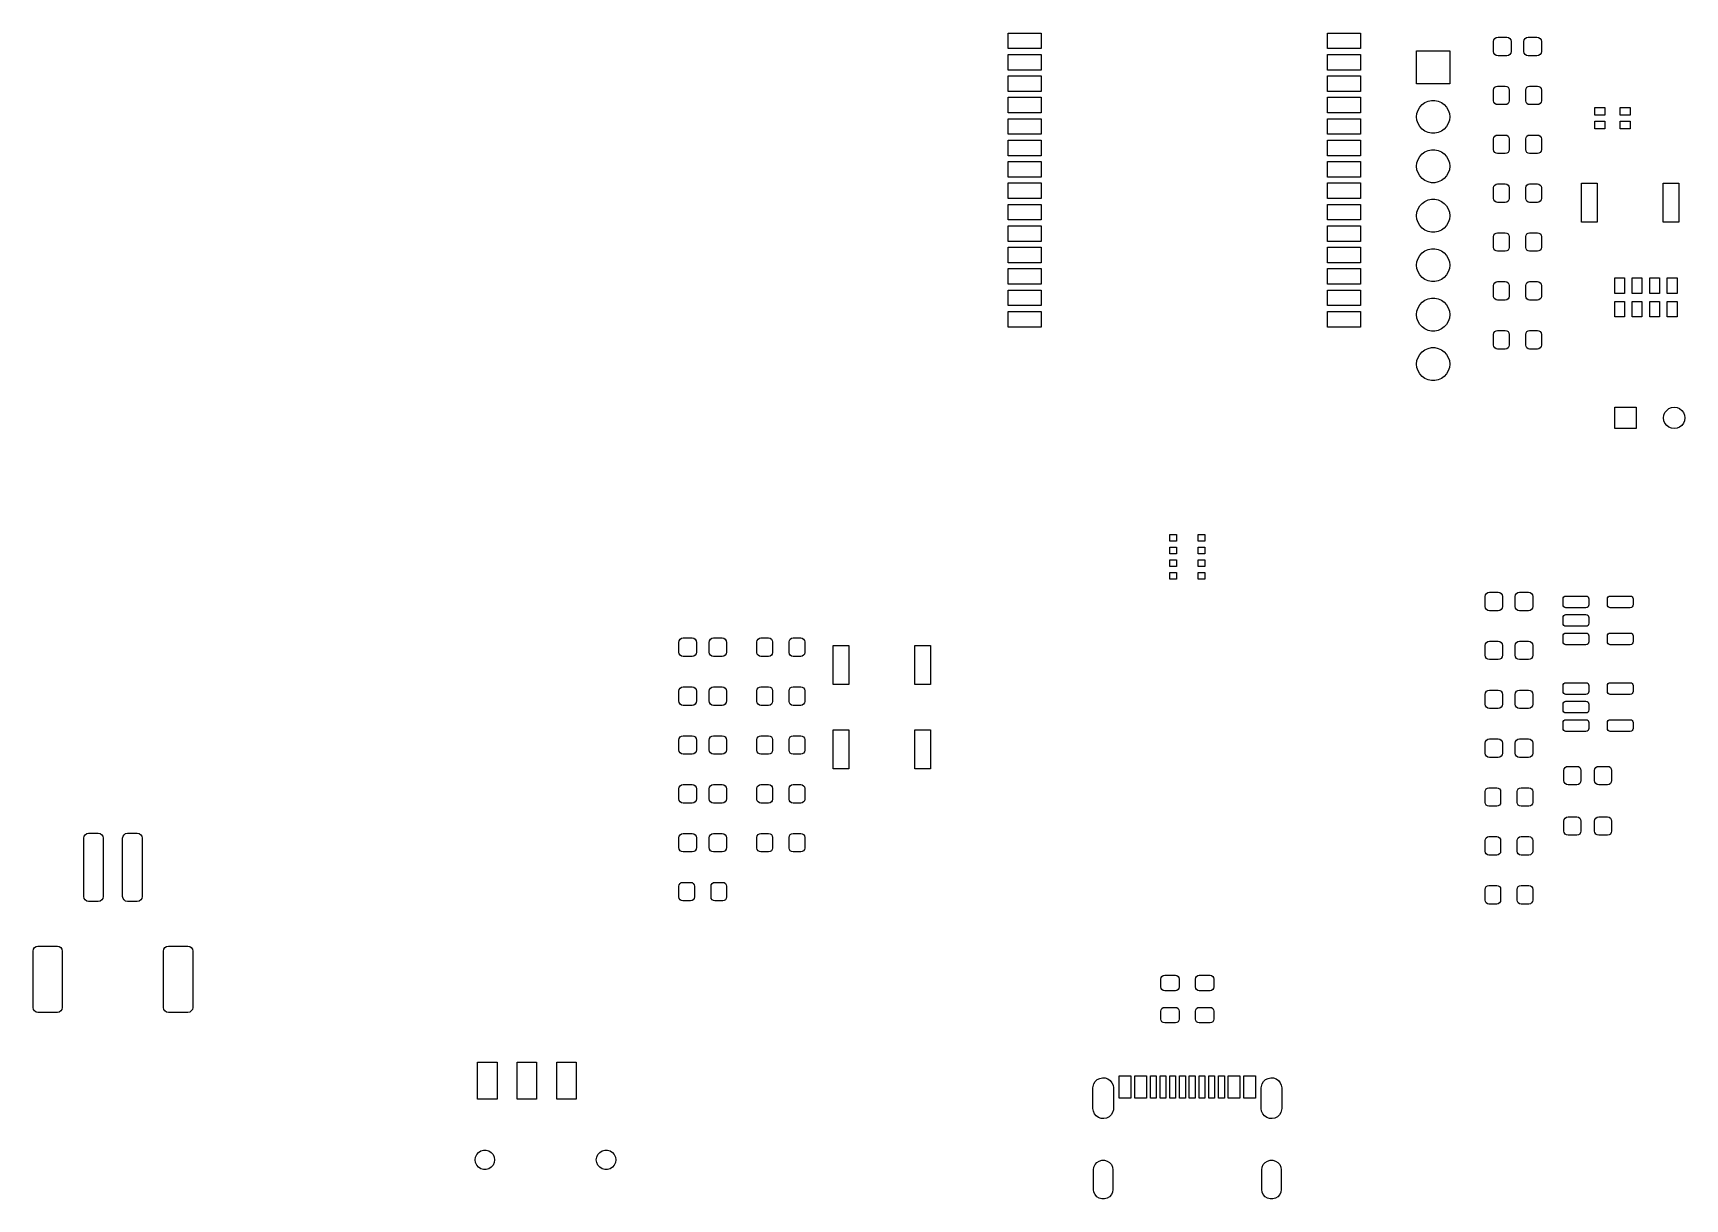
# Model space of a CAD drawing. Extents: x 3.03 to 6.37, y -5.06 to -2.71.
import ezdxf

# ---------------------------------------------------------------- set-up
doc = ezdxf.new("R2010")
doc.units = 0
doc.header["$MEASUREMENT"] = 0
doc.layers.add('BLACK', color=7, linetype='CONTINUOUS')

msp = doc.modelspace()

# ---------------------------------------------------------------- linework, layer by layer
at = {"layer": 'BLACK', "linetype": 'CONTINUOUS'}
for p, q in [((5.0026, -2.73827), (5.0026, -2.70677)), ((5.0026, -2.70677), (5.06953, -2.70677)), ((5.06953, -2.70677), (5.06953, -2.73827)), ((5.64827, -2.73827), (5.64827, -2.70677)), ((5.64827, -2.70677), (5.7152, -2.70677)), ((5.7152, -2.70677), (5.7152, -2.73827)), ((5.98409, -2.72417), (5.98477, -2.72078)), ((5.98409, -2.74386), (5.98409, -2.72417)), ((5.98477, -2.72078), (5.98669, -2.71791)), ((5.98669, -2.71791), (5.98956, -2.71599)), ((5.98956, -2.71599), (5.99295, -2.71531)), ((5.99295, -2.71531), (6.01067, -2.71531)), ((6.01067, -2.71531), (6.01406, -2.71599)), ((6.01406, -2.71599), (6.01693, -2.71791)), ((6.01693, -2.71791), (6.01885, -2.72078)), ((6.01885, -2.72078), (6.01953, -2.72417)), ((6.01953, -2.72417), (6.01953, -2.74386)), ((6.04512, -2.72417), (6.04579, -2.72078)), ((6.04512, -2.74386), (6.04512, -2.72417)), ((6.04579, -2.72078), (6.04771, -2.71791)), ((6.04771, -2.71791), (6.05059, -2.71599)), ((6.05059, -2.71599), (6.05398, -2.71531)), ((6.05398, -2.71531), (6.07169, -2.71531)), ((6.07169, -2.71531), (6.07508, -2.71599)), ((6.07508, -2.71599), (6.07796, -2.71791)), ((6.07796, -2.71791), (6.07988, -2.72078)), ((6.07988, -2.72078), (6.08055, -2.72417)), ((6.08055, -2.72417), (6.08055, -2.74386)), ((5.06953, -2.73827), (5.0026, -2.73827)), ((5.0026, -2.78157), (5.0026, -2.75008)), ((5.0026, -2.75008), (5.06953, -2.75008)), ((5.06953, -2.75008), (5.06953, -2.78157)), ((5.7152, -2.73827), (5.64827, -2.73827)), ((5.64827, -2.78157), (5.64827, -2.75008)), ((5.64827, -2.75008), (5.7152, -2.75008)), ((5.7152, -2.75008), (5.7152, -2.78157)), ((5.82839, -2.80961), (5.82839, -2.74268)), ((5.82839, -2.74268), (5.89531, -2.74268)), ((5.89531, -2.74268), (5.89531, -2.80961)), ((5.98477, -2.74725), (5.98409, -2.74386)), ((5.98669, -2.75012), (5.98477, -2.74725)), ((5.98956, -2.75204), (5.98669, -2.75012)), ((5.99295, -2.75272), (5.98956, -2.75204)), ((6.01067, -2.75272), (5.99295, -2.75272)), ((6.01406, -2.75204), (6.01067, -2.75272)), ((6.01693, -2.75012), (6.01406, -2.75204)), ((6.01885, -2.74725), (6.01693, -2.75012)), ((6.01953, -2.74386), (6.01885, -2.74725)), ((6.04579, -2.74725), (6.04512, -2.74386)), ((6.04771, -2.75012), (6.04579, -2.74725)), ((6.05059, -2.75204), (6.04771, -2.75012)), ((6.05398, -2.75272), (6.05059, -2.75204)), ((6.07169, -2.75272), (6.05398, -2.75272)), ((6.07508, -2.75204), (6.07169, -2.75272)), ((6.07796, -2.75012), (6.07508, -2.75204)), ((6.07988, -2.74725), (6.07796, -2.75012)), ((6.08055, -2.74386), (6.07988, -2.74725)), ((5.06953, -2.78157), (5.0026, -2.78157)), ((5.0026, -2.82488), (5.0026, -2.79339)), ((5.0026, -2.79339), (5.06953, -2.79339)), ((5.06953, -2.79339), (5.06953, -2.82488)), ((5.7152, -2.78157), (5.64827, -2.78157)), ((5.64827, -2.82488), (5.64827, -2.79339)), ((5.64827, -2.79339), (5.7152, -2.79339)), ((5.7152, -2.79339), (5.7152, -2.82488)), ((5.06953, -2.82488), (5.0026, -2.82488)), ((5.0026, -2.86819), (5.0026, -2.83669)), ((5.0026, -2.83669), (5.06953, -2.83669)), ((5.06953, -2.83669), (5.06953, -2.86819)), ((5.7152, -2.82488), (5.64827, -2.82488)), ((5.64827, -2.86819), (5.64827, -2.83669)), ((5.64827, -2.83669), (5.7152, -2.83669)), ((5.7152, -2.83669), (5.7152, -2.86819)), ((5.89531, -2.80961), (5.82839, -2.80961)), ((5.98409, -2.82201), (5.98469, -2.81899)), ((5.98409, -2.84366), (5.98409, -2.82201)), ((5.98469, -2.81899), (5.9864, -2.81644)), ((5.9864, -2.81644), (5.98896, -2.81473)), ((5.98896, -2.81473), (5.99197, -2.81413)), ((5.99197, -2.81413), (6.00772, -2.81413)), ((6.00772, -2.81413), (6.01073, -2.81473)), ((6.01073, -2.81473), (6.01328, -2.81644)), ((6.01328, -2.81644), (6.01499, -2.81899)), ((6.01499, -2.81899), (6.01559, -2.82201)), ((6.01559, -2.82201), (6.01559, -2.84366)), ((6.04906, -2.82201), (6.04965, -2.81899)), ((6.04906, -2.84366), (6.04906, -2.82201)), ((6.04965, -2.81899), (6.05136, -2.81644)), ((6.05136, -2.81644), (6.05392, -2.81473)), ((6.05392, -2.81473), (6.05693, -2.81413)), ((6.05693, -2.81413), (6.07268, -2.81413)), ((6.07268, -2.81413), (6.07569, -2.81473)), ((6.07569, -2.81473), (6.07824, -2.81644)), ((6.07824, -2.81644), (6.07995, -2.81899)), ((6.07995, -2.81899), (6.08055, -2.82201)), ((6.08055, -2.82201), (6.08055, -2.84366)), ((5.06953, -2.86819), (5.0026, -2.86819)), ((5.7152, -2.86819), (5.64827, -2.86819)), ((5.82839, -2.87614), (5.82912, -2.86918)), ((5.82912, -2.86918), (5.83128, -2.86253)), ((5.83128, -2.86253), (5.83478, -2.85647)), ((5.83478, -2.85647), (5.83946, -2.85127)), ((5.83946, -2.85127), (5.84512, -2.84716)), ((5.84512, -2.84716), (5.85151, -2.84432)), ((5.85151, -2.84432), (5.85835, -2.84286)), ((5.85835, -2.84286), (5.86535, -2.84286)), ((5.86535, -2.84286), (5.87219, -2.84432)), ((5.87219, -2.84432), (5.87858, -2.84716)), ((5.87858, -2.84716), (5.88424, -2.85127)), ((5.88424, -2.85127), (5.88892, -2.85647)), ((5.88892, -2.85647), (5.89242, -2.86253)), ((5.89242, -2.86253), (5.89458, -2.86918)), ((5.89458, -2.86918), (5.89531, -2.87614)), ((5.98469, -2.84667), (5.98409, -2.84366)), ((5.9864, -2.84923), (5.98469, -2.84667)), ((5.98896, -2.85094), (5.9864, -2.84923)), ((5.99197, -2.85154), (5.98896, -2.85094)), ((6.00772, -2.85154), (5.99197, -2.85154)), ((6.01073, -2.85094), (6.00772, -2.85154)), ((6.01328, -2.84923), (6.01073, -2.85094)), ((6.01499, -2.84667), (6.01328, -2.84923)), ((6.01559, -2.84366), (6.01499, -2.84667)), ((6.04965, -2.84667), (6.04906, -2.84366)), ((6.05136, -2.84923), (6.04965, -2.84667)), ((6.05392, -2.85094), (6.05136, -2.84923)), ((6.05693, -2.85154), (6.05392, -2.85094)), ((6.07268, -2.85154), (6.05693, -2.85154)), ((6.07569, -2.85094), (6.07268, -2.85154)), ((6.07824, -2.84923), (6.07569, -2.85094)), ((6.07995, -2.84667), (6.07824, -2.84923)), ((6.08055, -2.84366), (6.07995, -2.84667)), ((6.18898, -2.87287), (6.18898, -2.85713)), ((6.18898, -2.85713), (6.20866, -2.85713)), ((6.20866, -2.85713), (6.20866, -2.87287)), ((6.24016, -2.87287), (6.24016, -2.85713)), ((6.24016, -2.85713), (6.25984, -2.85713)), ((6.25984, -2.85713), (6.25984, -2.87287)), ((5.0026, -2.9115), (5.0026, -2.88)), ((5.0026, -2.88), (5.06953, -2.88)), ((5.06953, -2.88), (5.06953, -2.9115)), ((5.64827, -2.9115), (5.64827, -2.88)), ((5.64827, -2.88), (5.7152, -2.88)), ((5.7152, -2.88), (5.7152, -2.9115)), ((5.82912, -2.8831), (5.82839, -2.87614)), ((5.83128, -2.88975), (5.82912, -2.8831)), ((5.83478, -2.89581), (5.83128, -2.88975)), ((5.83946, -2.90101), (5.83478, -2.89581)), ((5.84512, -2.90512), (5.83946, -2.90101)), ((5.88424, -2.90101), (5.87858, -2.90512)), ((5.88892, -2.89581), (5.88424, -2.90101)), ((5.89242, -2.88975), (5.88892, -2.89581)), ((5.89458, -2.8831), (5.89242, -2.88975)), ((5.89531, -2.87614), (5.89458, -2.8831)), ((6.20866, -2.87287), (6.18898, -2.87287)), ((6.18898, -2.90043), (6.18898, -2.88469)), ((6.18898, -2.88469), (6.20866, -2.88469)), ((6.20866, -2.90043), (6.18898, -2.90043)), ((6.20866, -2.88469), (6.20866, -2.90043)), ((6.25984, -2.87287), (6.24016, -2.87287)), ((6.24016, -2.90043), (6.24016, -2.88469)), ((6.24016, -2.88469), (6.25984, -2.88469)), ((6.25984, -2.90043), (6.24016, -2.90043)), ((6.25984, -2.88469), (6.25984, -2.90043)), ((5.06953, -2.9115), (5.0026, -2.9115)), ((5.0026, -2.9548), (5.0026, -2.92331)), ((5.0026, -2.92331), (5.06953, -2.92331)), ((5.06953, -2.92331), (5.06953, -2.9548)), ((5.7152, -2.9115), (5.64827, -2.9115)), ((5.64827, -2.9548), (5.64827, -2.92331)), ((5.64827, -2.92331), (5.7152, -2.92331)), ((5.7152, -2.92331), (5.7152, -2.9548)), ((5.85151, -2.90797), (5.84512, -2.90512)), ((5.85835, -2.90942), (5.85151, -2.90797)), ((5.86535, -2.90942), (5.85835, -2.90942)), ((5.87219, -2.90797), (5.86535, -2.90942)), ((5.87858, -2.90512), (5.87219, -2.90797)), ((5.98409, -2.92083), (5.98469, -2.91781)), ((5.98409, -2.94248), (5.98409, -2.92083)), ((5.98469, -2.91781), (5.9864, -2.91526)), ((5.9864, -2.91526), (5.98896, -2.91355)), ((5.98896, -2.91355), (5.99197, -2.91295)), ((5.99197, -2.91295), (6.00772, -2.91295)), ((6.00772, -2.91295), (6.01073, -2.91355)), ((6.01073, -2.91355), (6.01328, -2.91526)), ((6.01328, -2.91526), (6.01499, -2.91781)), ((6.01499, -2.91781), (6.01559, -2.92083)), ((6.01559, -2.92083), (6.01559, -2.94248)), ((6.04906, -2.92083), (6.04965, -2.91781)), ((6.04906, -2.94248), (6.04906, -2.92083)), ((6.04965, -2.91781), (6.05136, -2.91526)), ((6.05136, -2.91526), (6.05392, -2.91355)), ((6.05392, -2.91355), (6.05693, -2.91295)), ((6.05693, -2.91295), (6.07268, -2.91295)), ((6.07268, -2.91295), (6.07569, -2.91355)), ((6.07569, -2.91355), (6.07824, -2.91526)), ((6.07824, -2.91526), (6.07995, -2.91781)), ((6.07995, -2.91781), (6.08055, -2.92083)), ((6.08055, -2.92083), (6.08055, -2.94248)), ((5.06953, -2.9548), (5.0026, -2.9548)), ((5.0026, -2.99811), (5.0026, -2.96661)), ((5.0026, -2.96661), (5.06953, -2.96661)), ((5.06953, -2.96661), (5.06953, -2.99811)), ((5.7152, -2.9548), (5.64827, -2.9548)), ((5.64827, -2.99811), (5.64827, -2.96661)), ((5.64827, -2.96661), (5.7152, -2.96661)), ((5.7152, -2.96661), (5.7152, -2.99811)), ((5.82839, -2.97614), (5.82912, -2.96918)), ((5.82912, -2.96918), (5.83128, -2.96253)), ((5.83128, -2.96253), (5.83478, -2.95647)), ((5.83478, -2.95647), (5.83946, -2.95127)), ((5.83946, -2.95127), (5.84512, -2.94716)), ((5.84512, -2.94716), (5.85151, -2.94432)), ((5.85151, -2.94432), (5.85835, -2.94286)), ((5.85835, -2.94286), (5.86535, -2.94286)), ((5.86535, -2.94286), (5.87219, -2.94432)), ((5.87219, -2.94432), (5.87858, -2.94716)), ((5.87858, -2.94716), (5.88424, -2.95127)), ((5.88424, -2.95127), (5.88892, -2.95647)), ((5.88892, -2.95647), (5.89242, -2.96253)), ((5.89242, -2.96253), (5.89458, -2.96918)), ((5.89458, -2.96918), (5.89531, -2.97614)), ((5.98469, -2.94549), (5.98409, -2.94248)), ((5.9864, -2.94805), (5.98469, -2.94549)), ((5.98896, -2.94975), (5.9864, -2.94805)), ((5.99197, -2.95035), (5.98896, -2.94975)), ((6.00772, -2.95035), (5.99197, -2.95035)), ((6.01073, -2.94975), (6.00772, -2.95035)), ((6.01328, -2.94805), (6.01073, -2.94975)), ((6.01499, -2.94549), (6.01328, -2.94805)), ((6.01559, -2.94248), (6.01499, -2.94549)), ((6.04965, -2.94549), (6.04906, -2.94248)), ((6.05136, -2.94805), (6.04965, -2.94549)), ((6.05392, -2.94975), (6.05136, -2.94805)), ((6.05693, -2.95035), (6.05392, -2.94975)), ((6.07268, -2.95035), (6.05693, -2.95035)), ((6.07569, -2.94975), (6.07268, -2.95035)), ((6.07824, -2.94805), (6.07569, -2.94975)), ((6.07995, -2.94549), (6.07824, -2.94805)), ((6.08055, -2.94248), (6.07995, -2.94549)), ((5.06953, -2.99811), (5.0026, -2.99811)), ((5.7152, -2.99811), (5.64827, -2.99811)), ((5.82912, -2.9831), (5.82839, -2.97614)), ((5.83128, -2.98975), (5.82912, -2.9831)), ((5.83478, -2.99581), (5.83128, -2.98975)), ((5.83946, -3.00101), (5.83478, -2.99581)), ((5.84512, -3.00512), (5.83946, -3.00101)), ((5.85151, -3.00797), (5.84512, -3.00512)), ((5.87858, -3.00512), (5.87219, -3.00797)), ((5.88424, -3.00101), (5.87858, -3.00512)), ((5.88892, -2.99581), (5.88424, -3.00101)), ((5.89242, -2.98975), (5.88892, -2.99581)), ((5.89458, -2.9831), (5.89242, -2.98975)), ((5.89531, -2.97614), (5.89458, -2.9831)), ((5.0026, -3.04142), (5.0026, -3.00992)), ((5.0026, -3.00992), (5.06953, -3.00992)), ((5.06953, -3.00992), (5.06953, -3.04142)), ((5.64827, -3.04142), (5.64827, -3.00992)), ((5.64827, -3.00992), (5.7152, -3.00992)), ((5.7152, -3.00992), (5.7152, -3.04142)), ((5.85835, -3.00942), (5.85151, -3.00797)), ((5.86535, -3.00942), (5.85835, -3.00942)), ((5.87219, -3.00797), (5.86535, -3.00942)), ((5.98409, -3.01965), (5.98469, -3.01663)), ((5.98409, -3.0413), (5.98409, -3.01965)), ((5.98469, -3.01663), (5.9864, -3.01408)), ((5.9864, -3.01408), (5.98896, -3.01237)), ((5.98896, -3.01237), (5.99197, -3.01177)), ((5.99197, -3.01177), (6.00772, -3.01177)), ((6.00772, -3.01177), (6.01073, -3.01237)), ((6.01073, -3.01237), (6.01328, -3.01408)), ((6.01328, -3.01408), (6.01499, -3.01663)), ((6.01499, -3.01663), (6.01559, -3.01965)), ((6.01559, -3.01965), (6.01559, -3.0413)), ((6.04906, -3.01965), (6.04965, -3.01663)), ((6.04906, -3.0413), (6.04906, -3.01965)), ((6.04965, -3.01663), (6.05136, -3.01408)), ((6.05136, -3.01408), (6.05392, -3.01237)), ((6.05392, -3.01237), (6.05693, -3.01177)), ((6.05693, -3.01177), (6.07268, -3.01177)), ((6.07268, -3.01177), (6.07569, -3.01237)), ((6.07569, -3.01237), (6.07824, -3.01408)), ((6.07824, -3.01408), (6.07995, -3.01663)), ((6.07995, -3.01663), (6.08055, -3.01965)), ((6.08055, -3.01965), (6.08055, -3.0413)), ((6.16175, -3.08937), (6.16175, -3.01063)), ((6.16175, -3.01063), (6.19325, -3.01063)), ((6.19325, -3.01063), (6.19325, -3.08937)), ((6.32675, -3.08937), (6.32675, -3.01063)), ((6.32675, -3.01063), (6.35825, -3.01063)), ((6.35825, -3.01063), (6.35825, -3.08937)), ((5.06953, -3.04142), (5.0026, -3.04142)), ((5.0026, -3.08472), (5.0026, -3.05323)), ((5.0026, -3.05323), (5.06953, -3.05323)), ((5.06953, -3.05323), (5.06953, -3.08472)), ((5.7152, -3.04142), (5.64827, -3.04142)), ((5.64827, -3.08472), (5.64827, -3.05323)), ((5.64827, -3.05323), (5.7152, -3.05323)), ((5.7152, -3.05323), (5.7152, -3.08472)), ((5.82839, -3.07614), (5.82912, -3.06918)), ((5.82912, -3.06918), (5.83128, -3.06253)), ((5.83128, -3.06253), (5.83478, -3.05647)), ((5.83478, -3.05647), (5.83946, -3.05127)), ((5.83946, -3.05127), (5.84512, -3.04716)), ((5.84512, -3.04716), (5.85151, -3.04432)), ((5.85151, -3.04432), (5.85835, -3.04286)), ((5.85835, -3.04286), (5.86535, -3.04286)), ((5.86535, -3.04286), (5.87219, -3.04432)), ((5.87219, -3.04432), (5.87858, -3.04716)), ((5.87858, -3.04716), (5.88424, -3.05127)), ((5.88424, -3.05127), (5.88892, -3.05647)), ((5.88892, -3.05647), (5.89242, -3.06253)), ((5.89242, -3.06253), (5.89458, -3.06918)), ((5.89458, -3.06918), (5.89531, -3.07614)), ((5.98469, -3.04431), (5.98409, -3.0413)), ((5.9864, -3.04687), (5.98469, -3.04431)), ((5.98896, -3.04857), (5.9864, -3.04687)), ((5.99197, -3.04917), (5.98896, -3.04857)), ((6.00772, -3.04917), (5.99197, -3.04917)), ((6.01073, -3.04857), (6.00772, -3.04917)), ((6.01328, -3.04687), (6.01073, -3.04857)), ((6.01499, -3.04431), (6.01328, -3.04687)), ((6.01559, -3.0413), (6.01499, -3.04431)), ((6.04965, -3.04431), (6.04906, -3.0413)), ((6.05136, -3.04687), (6.04965, -3.04431)), ((6.05392, -3.04857), (6.05136, -3.04687)), ((6.05693, -3.04917), (6.05392, -3.04857)), ((6.07268, -3.04917), (6.05693, -3.04917)), ((6.07569, -3.04857), (6.07268, -3.04917)), ((6.07824, -3.04687), (6.07569, -3.04857)), ((6.07995, -3.04431), (6.07824, -3.04687)), ((6.08055, -3.0413), (6.07995, -3.04431)), ((5.06953, -3.08472), (5.0026, -3.08472)), ((5.0026, -3.12803), (5.0026, -3.09654)), ((5.0026, -3.09654), (5.06953, -3.09654)), ((5.06953, -3.09654), (5.06953, -3.12803)), ((5.7152, -3.08472), (5.64827, -3.08472)), ((5.64827, -3.12803), (5.64827, -3.09654)), ((5.64827, -3.09654), (5.7152, -3.09654)), ((5.7152, -3.09654), (5.7152, -3.12803)), ((5.82912, -3.0831), (5.82839, -3.07614)), ((5.83128, -3.08975), (5.82912, -3.0831)), ((5.83478, -3.09581), (5.83128, -3.08975)), ((5.83946, -3.10101), (5.83478, -3.09581)), ((5.84512, -3.10512), (5.83946, -3.10101)), ((5.85151, -3.10797), (5.84512, -3.10512)), ((5.87858, -3.10512), (5.87219, -3.10797)), ((5.88424, -3.10101), (5.87858, -3.10512)), ((5.88892, -3.09581), (5.88424, -3.10101)), ((5.89242, -3.08975), (5.88892, -3.09581)), ((5.89458, -3.0831), (5.89242, -3.08975)), ((5.89531, -3.07614), (5.89458, -3.0831)), ((6.19325, -3.08937), (6.16175, -3.08937)), ((6.35825, -3.08937), (6.32675, -3.08937)), ((5.06953, -3.12803), (5.0026, -3.12803)), ((5.7152, -3.12803), (5.64827, -3.12803)), ((5.85835, -3.10942), (5.85151, -3.10797)), ((5.86535, -3.10942), (5.85835, -3.10942)), ((5.87219, -3.10797), (5.86535, -3.10942)), ((5.98409, -3.11846), (5.98469, -3.11545)), ((5.98409, -3.14012), (5.98409, -3.11846)), ((5.98469, -3.11545), (5.9864, -3.1129)), ((5.9864, -3.1129), (5.98896, -3.11119)), ((5.98896, -3.11119), (5.99197, -3.11059)), ((5.99197, -3.11059), (6.00772, -3.11059)), ((6.00772, -3.11059), (6.01073, -3.11119)), ((6.01073, -3.11119), (6.01328, -3.1129)), ((6.01328, -3.1129), (6.01499, -3.11545)), ((6.01499, -3.11545), (6.01559, -3.11846)), ((6.01559, -3.11846), (6.01559, -3.14012)), ((6.04906, -3.11846), (6.04965, -3.11545)), ((6.04906, -3.14012), (6.04906, -3.11846)), ((6.04965, -3.11545), (6.05136, -3.1129)), ((6.05136, -3.1129), (6.05392, -3.11119)), ((6.05392, -3.11119), (6.05693, -3.11059)), ((6.05693, -3.11059), (6.07268, -3.11059)), ((6.07268, -3.11059), (6.07569, -3.11119)), ((6.07569, -3.11119), (6.07824, -3.1129)), ((6.07824, -3.1129), (6.07995, -3.11545)), ((6.07995, -3.11545), (6.08055, -3.11846)), ((6.08055, -3.11846), (6.08055, -3.14012)), ((5.0026, -3.17134), (5.0026, -3.13984)), ((5.0026, -3.13984), (5.06953, -3.13984)), ((5.06953, -3.17134), (5.0026, -3.17134)), ((5.06953, -3.13984), (5.06953, -3.17134)), ((5.64827, -3.17134), (5.64827, -3.13984)), ((5.64827, -3.13984), (5.7152, -3.13984)), ((5.7152, -3.17134), (5.64827, -3.17134)), ((5.7152, -3.13984), (5.7152, -3.17134)), ((5.82839, -3.17614), (5.82912, -3.16918)), ((5.82912, -3.16918), (5.83128, -3.16253)), ((5.83128, -3.16253), (5.83478, -3.15647)), ((5.83478, -3.15647), (5.83946, -3.15127)), ((5.83946, -3.15127), (5.84512, -3.14716)), ((5.84512, -3.14716), (5.85151, -3.14432)), ((5.85151, -3.14432), (5.85835, -3.14286)), ((5.85835, -3.14286), (5.86535, -3.14286)), ((5.86535, -3.14286), (5.87219, -3.14432)), ((5.87219, -3.14432), (5.87858, -3.14716)), ((5.87858, -3.14716), (5.88424, -3.15127)), ((5.88424, -3.15127), (5.88892, -3.15647)), ((5.88892, -3.15647), (5.89242, -3.16253)), ((5.89242, -3.16253), (5.89458, -3.16918)), ((5.89458, -3.16918), (5.89531, -3.17614)), ((5.98469, -3.14313), (5.98409, -3.14012)), ((5.9864, -3.14569), (5.98469, -3.14313)), ((5.98896, -3.14739), (5.9864, -3.14569)), ((5.99197, -3.14799), (5.98896, -3.14739)), ((6.00772, -3.14799), (5.99197, -3.14799)), ((6.01073, -3.14739), (6.00772, -3.14799)), ((6.01328, -3.14569), (6.01073, -3.14739)), ((6.01499, -3.14313), (6.01328, -3.14569)), ((6.01559, -3.14012), (6.01499, -3.14313)), ((6.04965, -3.14313), (6.04906, -3.14012)), ((6.05136, -3.14569), (6.04965, -3.14313)), ((6.05392, -3.14739), (6.05136, -3.14569)), ((6.05693, -3.14799), (6.05392, -3.14739)), ((6.07268, -3.14799), (6.05693, -3.14799)), ((6.07569, -3.14739), (6.07268, -3.14799)), ((6.07824, -3.14569), (6.07569, -3.14739)), ((6.07995, -3.14313), (6.07824, -3.14569)), ((6.08055, -3.14012), (6.07995, -3.14313)), ((5.0026, -3.21465), (5.0026, -3.18315)), ((5.0026, -3.18315), (5.06953, -3.18315)), ((5.06953, -3.18315), (5.06953, -3.21465)), ((5.64827, -3.21465), (5.64827, -3.18315)), ((5.64827, -3.18315), (5.7152, -3.18315)), ((5.7152, -3.18315), (5.7152, -3.21465)), ((5.82912, -3.1831), (5.82839, -3.17614)), ((5.83128, -3.18975), (5.82912, -3.1831)), ((5.83478, -3.19581), (5.83128, -3.18975)), ((5.83946, -3.20101), (5.83478, -3.19581)), ((5.84512, -3.20512), (5.83946, -3.20101)), ((5.85151, -3.20797), (5.84512, -3.20512)), ((5.87858, -3.20512), (5.87219, -3.20797)), ((5.88424, -3.20101), (5.87858, -3.20512)), ((5.88892, -3.19581), (5.88424, -3.20101)), ((5.89242, -3.18975), (5.88892, -3.19581)), ((5.89458, -3.1831), (5.89242, -3.18975)), ((5.89531, -3.17614), (5.89458, -3.1831)), ((6.22886, -3.2335), (6.22886, -3.20201)), ((6.22886, -3.20201), (6.24854, -3.20201)), ((6.24854, -3.20201), (6.24854, -3.2335)), ((6.26429, -3.2335), (6.26429, -3.20201)), ((6.26429, -3.20201), (6.28398, -3.20201)), ((6.28398, -3.20201), (6.28398, -3.2335)), ((6.29972, -3.2335), (6.29972, -3.20201)), ((6.29972, -3.20201), (6.31941, -3.20201)), ((6.31941, -3.20201), (6.31941, -3.2335)), ((6.33516, -3.2335), (6.33516, -3.20201)), ((6.33516, -3.20201), (6.35484, -3.20201)), ((6.35484, -3.20201), (6.35484, -3.2335)), ((5.06953, -3.21465), (5.0026, -3.21465)), ((5.0026, -3.25795), (5.0026, -3.22646)), ((5.0026, -3.22646), (5.06953, -3.22646)), ((5.06953, -3.22646), (5.06953, -3.25795)), ((5.7152, -3.21465), (5.64827, -3.21465)), ((5.64827, -3.25795), (5.64827, -3.22646)), ((5.64827, -3.22646), (5.7152, -3.22646)), ((5.7152, -3.22646), (5.7152, -3.25795)), ((5.85835, -3.20942), (5.85151, -3.20797)), ((5.86535, -3.20942), (5.85835, -3.20942)), ((5.87219, -3.20797), (5.86535, -3.20942)), ((5.98409, -3.21728), (5.98469, -3.21427)), ((5.98409, -3.23894), (5.98409, -3.21728)), ((5.98469, -3.24195), (5.98409, -3.23894)), ((5.98469, -3.21427), (5.9864, -3.21172)), ((5.9864, -3.21172), (5.98896, -3.21001)), ((5.98896, -3.21001), (5.99197, -3.20941)), ((5.99197, -3.20941), (6.00772, -3.20941)), ((6.00772, -3.20941), (6.01073, -3.21001)), ((6.01073, -3.21001), (6.01328, -3.21172)), ((6.01328, -3.21172), (6.01499, -3.21427)), ((6.01499, -3.21427), (6.01559, -3.21728)), ((6.01559, -3.23894), (6.01499, -3.24195)), ((6.01559, -3.21728), (6.01559, -3.23894)), ((6.04906, -3.21728), (6.04965, -3.21427)), ((6.04906, -3.23894), (6.04906, -3.21728)), ((6.04965, -3.24195), (6.04906, -3.23894)), ((6.04965, -3.21427), (6.05136, -3.21172)), ((6.05136, -3.21172), (6.05392, -3.21001)), ((6.05392, -3.21001), (6.05693, -3.20941)), ((6.05693, -3.20941), (6.07268, -3.20941)), ((6.07268, -3.20941), (6.07569, -3.21001)), ((6.07569, -3.21001), (6.07824, -3.21172)), ((6.07824, -3.21172), (6.07995, -3.21427)), ((6.07995, -3.21427), (6.08055, -3.21728)), ((6.08055, -3.23894), (6.07995, -3.24195)), ((6.08055, -3.21728), (6.08055, -3.23894)), ((6.24854, -3.2335), (6.22886, -3.2335)), ((6.28398, -3.2335), (6.26429, -3.2335)), ((6.31941, -3.2335), (6.29972, -3.2335)), ((6.35484, -3.2335), (6.33516, -3.2335)), ((5.06953, -3.25795), (5.0026, -3.25795)), ((5.0026, -3.30126), (5.0026, -3.26976)), ((5.0026, -3.26976), (5.06953, -3.26976)), ((5.06953, -3.26976), (5.06953, -3.30126)), ((5.7152, -3.25795), (5.64827, -3.25795)), ((5.64827, -3.30126), (5.64827, -3.26976)), ((5.64827, -3.26976), (5.7152, -3.26976)), ((5.7152, -3.26976), (5.7152, -3.30126)), ((5.82839, -3.27614), (5.82912, -3.26918)), ((5.82912, -3.26918), (5.83128, -3.26253)), ((5.83128, -3.26253), (5.83478, -3.25647)), ((5.83478, -3.25647), (5.83946, -3.25127)), ((5.83946, -3.25127), (5.84512, -3.24716)), ((5.84512, -3.24716), (5.85151, -3.24432)), ((5.85151, -3.24432), (5.85835, -3.24286)), ((5.85835, -3.24286), (5.86535, -3.24286)), ((5.86535, -3.24286), (5.87219, -3.24432)), ((5.87219, -3.24432), (5.87858, -3.24716)), ((5.87858, -3.24716), (5.88424, -3.25127)), ((5.88424, -3.25127), (5.88892, -3.25647)), ((5.88892, -3.25647), (5.89242, -3.26253)), ((5.89242, -3.26253), (5.89458, -3.26918)), ((5.89458, -3.26918), (5.89531, -3.27614)), ((5.9864, -3.2445), (5.98469, -3.24195)), ((5.98896, -3.24621), (5.9864, -3.2445)), ((5.99197, -3.24681), (5.98896, -3.24621)), ((6.00772, -3.24681), (5.99197, -3.24681)), ((6.01073, -3.24621), (6.00772, -3.24681)), ((6.01328, -3.2445), (6.01073, -3.24621)), ((6.01499, -3.24195), (6.01328, -3.2445)), ((6.05136, -3.2445), (6.04965, -3.24195)), ((6.05392, -3.24621), (6.05136, -3.2445)), ((6.05693, -3.24681), (6.05392, -3.24621)), ((6.07268, -3.24681), (6.05693, -3.24681)), ((6.07569, -3.24621), (6.07268, -3.24681)), ((6.07824, -3.2445), (6.07569, -3.24621)), ((6.07995, -3.24195), (6.07824, -3.2445)), ((6.22886, -3.28075), (6.22886, -3.24925)), ((6.22886, -3.24925), (6.24854, -3.24925)), ((6.24854, -3.24925), (6.24854, -3.28075)), ((6.26429, -3.28075), (6.26429, -3.24925)), ((6.26429, -3.24925), (6.28398, -3.24925)), ((6.28398, -3.24925), (6.28398, -3.28075)), ((6.29972, -3.28075), (6.29972, -3.24925)), ((6.29972, -3.24925), (6.31941, -3.24925)), ((6.31941, -3.24925), (6.31941, -3.28075)), ((6.33516, -3.28075), (6.33516, -3.24925)), ((6.33516, -3.24925), (6.35484, -3.24925)), ((6.35484, -3.24925), (6.35484, -3.28075)), ((5.06953, -3.30126), (5.0026, -3.30126)), ((5.7152, -3.30126), (5.64827, -3.30126)), ((5.82912, -3.2831), (5.82839, -3.27614)), ((5.83128, -3.28975), (5.82912, -3.2831)), ((5.83478, -3.29581), (5.83128, -3.28975)), ((5.83946, -3.30101), (5.83478, -3.29581)), ((5.84512, -3.30512), (5.83946, -3.30101)), ((5.85151, -3.30797), (5.84512, -3.30512)), ((5.87858, -3.30512), (5.87219, -3.30797)), ((5.88424, -3.30101), (5.87858, -3.30512)), ((5.88892, -3.29581), (5.88424, -3.30101)), ((5.89242, -3.28975), (5.88892, -3.29581)), ((5.89458, -3.2831), (5.89242, -3.28975)), ((5.89531, -3.27614), (5.89458, -3.2831)), ((6.24854, -3.28075), (6.22886, -3.28075)), ((6.28398, -3.28075), (6.26429, -3.28075)), ((6.31941, -3.28075), (6.29972, -3.28075)), ((6.35484, -3.28075), (6.33516, -3.28075)), ((5.85835, -3.30942), (5.85151, -3.30797)), ((5.86535, -3.30942), (5.85835, -3.30942)), ((5.87219, -3.30797), (5.86535, -3.30942)), ((5.98409, -3.3161), (5.98469, -3.31309)), ((5.98409, -3.33776), (5.98409, -3.3161)), ((5.98469, -3.34077), (5.98409, -3.33776)), ((5.98469, -3.31309), (5.9864, -3.31053)), ((5.9864, -3.31053), (5.98896, -3.30883)), ((5.98896, -3.30883), (5.99197, -3.30823)), ((5.99197, -3.30823), (6.00772, -3.30823)), ((6.00772, -3.30823), (6.01073, -3.30883)), ((6.01073, -3.30883), (6.01328, -3.31053)), ((6.01328, -3.31053), (6.01499, -3.31309)), ((6.01499, -3.31309), (6.01559, -3.3161)), ((6.01559, -3.33776), (6.01499, -3.34077)), ((6.01559, -3.3161), (6.01559, -3.33776)), ((6.04906, -3.3161), (6.04965, -3.31309)), ((6.04906, -3.33776), (6.04906, -3.3161)), ((6.04965, -3.34077), (6.04906, -3.33776)), ((6.04965, -3.31309), (6.05136, -3.31053)), ((6.05136, -3.31053), (6.05392, -3.30883)), ((6.05392, -3.30883), (6.05693, -3.30823)), ((6.05693, -3.30823), (6.07268, -3.30823)), ((6.07268, -3.30823), (6.07569, -3.30883)), ((6.07569, -3.30883), (6.07824, -3.31053)), ((6.07824, -3.31053), (6.07995, -3.31309)), ((6.07995, -3.31309), (6.08055, -3.3161)), ((6.08055, -3.33776), (6.07995, -3.34077)), ((6.08055, -3.3161), (6.08055, -3.33776)), ((5.82839, -3.37614), (5.82912, -3.36918)), ((5.82912, -3.36918), (5.83128, -3.36253)), ((5.83128, -3.36253), (5.83478, -3.35647)), ((5.83478, -3.35647), (5.83946, -3.35127)), ((5.83946, -3.35127), (5.84512, -3.34716)), ((5.84512, -3.34716), (5.85151, -3.34432)), ((5.85151, -3.34432), (5.85835, -3.34286)), ((5.85835, -3.34286), (5.86535, -3.34286)), ((5.86535, -3.34286), (5.87219, -3.34432)), ((5.87219, -3.34432), (5.87858, -3.34716)), ((5.87858, -3.34716), (5.88424, -3.35127)), ((5.88424, -3.35127), (5.88892, -3.35647)), ((5.88892, -3.35647), (5.89242, -3.36253)), ((5.89242, -3.36253), (5.89458, -3.36918)), ((5.89458, -3.36918), (5.89531, -3.37614)), ((5.9864, -3.34332), (5.98469, -3.34077)), ((5.98896, -3.34503), (5.9864, -3.34332)), ((5.99197, -3.34563), (5.98896, -3.34503)), ((6.00772, -3.34563), (5.99197, -3.34563)), ((6.01073, -3.34503), (6.00772, -3.34563)), ((6.01328, -3.34332), (6.01073, -3.34503)), ((6.01499, -3.34077), (6.01328, -3.34332)), ((6.05136, -3.34332), (6.04965, -3.34077)), ((6.05392, -3.34503), (6.05136, -3.34332)), ((6.05693, -3.34563), (6.05392, -3.34503)), ((6.07268, -3.34563), (6.05693, -3.34563)), ((6.07569, -3.34503), (6.07268, -3.34563)), ((6.07824, -3.34332), (6.07569, -3.34503)), ((6.07995, -3.34077), (6.07824, -3.34332)), ((5.82912, -3.3831), (5.82839, -3.37614)), ((5.83128, -3.38975), (5.82912, -3.3831)), ((5.83478, -3.39581), (5.83128, -3.38975)), ((5.83946, -3.40101), (5.83478, -3.39581)), ((5.84512, -3.40512), (5.83946, -3.40101)), ((5.85151, -3.40797), (5.84512, -3.40512)), ((5.87858, -3.40512), (5.87219, -3.40797)), ((5.88424, -3.40101), (5.87858, -3.40512)), ((5.88892, -3.39581), (5.88424, -3.40101)), ((5.89242, -3.38975), (5.88892, -3.39581)), ((5.89458, -3.3831), (5.89242, -3.38975)), ((5.89531, -3.37614), (5.89458, -3.3831)), ((5.85835, -3.40942), (5.85151, -3.40797)), ((5.86535, -3.40942), (5.85835, -3.40942)), ((5.87219, -3.40797), (5.86535, -3.40942)), ((6.22913, -3.50665), (6.22913, -3.46335)), ((6.22913, -3.46335), (6.27244, -3.46335)), ((6.27244, -3.46335), (6.27244, -3.50665)), ((6.33046, -3.47417), (6.3339, -3.46969)), ((6.3339, -3.46969), (6.33839, -3.46625)), ((6.33839, -3.46625), (6.34361, -3.46408)), ((6.34361, -3.46408), (6.34921, -3.46335)), ((6.34921, -3.46335), (6.35482, -3.46408)), ((6.35482, -3.46408), (6.36004, -3.46625)), ((6.36004, -3.46625), (6.36452, -3.46969)), ((6.36452, -3.46969), (6.36797, -3.47417)), ((6.32756, -3.485), (6.3283, -3.4794)), ((6.3283, -3.4906), (6.32756, -3.485)), ((6.3283, -3.4794), (6.33046, -3.47417)), ((6.33046, -3.49583), (6.3283, -3.4906)), ((6.3339, -3.50031), (6.33046, -3.49583)), ((6.33839, -3.50375), (6.3339, -3.50031)), ((6.34361, -3.50592), (6.33839, -3.50375)), ((6.34921, -3.50665), (6.34361, -3.50592)), ((6.35482, -3.50592), (6.34921, -3.50665)), ((6.36004, -3.50375), (6.35482, -3.50592)), ((6.36452, -3.50031), (6.36004, -3.50375)), ((6.36797, -3.49583), (6.36452, -3.50031)), ((6.36797, -3.47417), (6.37013, -3.4794)), ((6.37013, -3.4906), (6.36797, -3.49583)), ((6.37013, -3.4794), (6.37087, -3.485)), ((6.37087, -3.485), (6.37013, -3.4906)), ((6.27244, -3.50665), (6.22913, -3.50665)), ((5.32949, -3.73425), (5.32949, -3.72047)), ((5.32949, -3.72047), (5.34327, -3.72047)), ((5.34327, -3.73425), (5.32949, -3.73425)), ((5.34327, -3.72047), (5.34327, -3.73425)), ((5.38657, -3.73425), (5.38657, -3.72047)), ((5.38657, -3.72047), (5.40035, -3.72047)), ((5.40035, -3.73425), (5.38657, -3.73425)), ((5.40035, -3.72047), (5.40035, -3.73425)), ((5.32949, -3.75984), (5.32949, -3.74606)), ((5.32949, -3.74606), (5.34327, -3.74606)), ((5.34327, -3.75984), (5.32949, -3.75984)), ((5.32949, -3.78543), (5.32949, -3.77165)), ((5.32949, -3.77165), (5.34327, -3.77165)), ((5.34327, -3.74606), (5.34327, -3.75984)), ((5.34327, -3.77165), (5.34327, -3.78543)), ((5.38657, -3.75984), (5.38657, -3.74606)), ((5.38657, -3.74606), (5.40035, -3.74606)), ((5.40035, -3.75984), (5.38657, -3.75984)), ((5.38657, -3.78543), (5.38657, -3.77165)), ((5.38657, -3.77165), (5.40035, -3.77165)), ((5.40035, -3.74606), (5.40035, -3.75984)), ((5.40035, -3.77165), (5.40035, -3.78543)), ((5.34327, -3.78543), (5.32949, -3.78543)), ((5.32949, -3.81102), (5.32949, -3.79724)), ((5.32949, -3.79724), (5.34327, -3.79724)), ((5.34327, -3.79724), (5.34327, -3.81102)), ((5.40035, -3.78543), (5.38657, -3.78543)), ((5.38657, -3.81102), (5.38657, -3.79724)), ((5.38657, -3.79724), (5.40035, -3.79724)), ((5.40035, -3.79724), (5.40035, -3.81102)), ((5.34327, -3.81102), (5.32949, -3.81102)), ((5.40035, -3.81102), (5.38657, -3.81102)), ((5.96937, -3.84007), (5.97224, -3.83815)), ((5.97224, -3.83815), (5.97563, -3.83748)), ((5.97563, -3.83748), (5.99335, -3.83748)), ((5.99335, -3.83748), (5.99674, -3.83815)), ((5.99674, -3.83815), (5.99961, -3.84007)), ((6.03039, -3.84007), (6.03326, -3.83815)), ((6.03326, -3.83815), (6.03665, -3.83748)), ((6.03665, -3.83748), (6.05437, -3.83748)), ((6.05437, -3.83748), (6.05776, -3.83815)), ((6.05776, -3.83815), (6.06063, -3.84007)), ((5.96677, -3.84634), (5.96745, -3.84295)), ((5.96677, -3.86602), (5.96677, -3.84634)), ((5.96745, -3.86941), (5.96677, -3.86602)), ((5.96745, -3.84295), (5.96937, -3.84007)), ((5.96937, -3.87229), (5.96745, -3.86941)), ((5.97224, -3.87421), (5.96937, -3.87229)), ((5.99961, -3.87229), (5.99674, -3.87421)), ((5.99961, -3.84007), (6.00153, -3.84295)), ((6.00153, -3.86941), (5.99961, -3.87229)), ((6.00153, -3.84295), (6.0022, -3.84634)), ((6.0022, -3.86602), (6.00153, -3.86941)), ((6.0022, -3.84634), (6.0022, -3.86602)), ((6.0278, -3.84634), (6.02847, -3.84295)), ((6.0278, -3.86602), (6.0278, -3.84634)), ((6.02847, -3.86941), (6.0278, -3.86602)), ((6.02847, -3.84295), (6.03039, -3.84007)), ((6.03039, -3.87229), (6.02847, -3.86941)), ((6.03326, -3.87421), (6.03039, -3.87229)), ((6.06063, -3.87229), (6.05776, -3.87421)), ((6.06063, -3.84007), (6.06255, -3.84295)), ((6.06255, -3.86941), (6.06063, -3.87229)), ((6.06255, -3.84295), (6.06323, -3.84634)), ((6.06323, -3.86602), (6.06255, -3.86941)), ((6.06323, -3.84634), (6.06323, -3.86602)), ((6.12445, -3.85106), (6.1249, -3.8488)), ((6.12445, -3.86287), (6.12445, -3.85106)), ((6.1249, -3.86513), (6.12445, -3.86287)), ((6.1249, -3.8488), (6.12618, -3.84689)), ((6.12618, -3.86705), (6.1249, -3.86513)), ((6.12618, -3.84689), (6.12809, -3.84561)), ((6.12809, -3.86833), (6.12618, -3.86705)), ((6.12809, -3.84561), (6.13035, -3.84516)), ((6.13035, -3.86878), (6.12809, -3.86833)), ((6.13035, -3.84516), (6.17071, -3.84516)), ((6.17071, -3.86878), (6.13035, -3.86878)), ((6.17071, -3.84516), (6.17297, -3.84561)), ((6.17297, -3.86833), (6.17071, -3.86878)), ((6.17297, -3.84561), (6.17488, -3.84689)), ((6.17488, -3.86705), (6.17297, -3.86833)), ((6.17488, -3.84689), (6.17616, -3.8488)), ((6.17616, -3.86513), (6.17488, -3.86705)), ((6.17616, -3.8488), (6.17661, -3.85106)), ((6.17661, -3.86287), (6.17616, -3.86513)), ((6.17661, -3.85106), (6.17661, -3.86287)), ((6.21402, -3.85106), (6.21447, -3.8488)), ((6.21402, -3.86287), (6.21402, -3.85106)), ((6.21447, -3.86513), (6.21402, -3.86287)), ((6.21447, -3.8488), (6.21575, -3.84689)), ((6.21575, -3.86705), (6.21447, -3.86513)), ((6.21575, -3.84689), (6.21766, -3.84561)), ((6.21766, -3.86833), (6.21575, -3.86705)), ((6.21766, -3.84561), (6.21992, -3.84516)), ((6.21992, -3.86878), (6.21766, -3.86833)), ((6.21992, -3.84516), (6.26028, -3.84516)), ((6.26028, -3.86878), (6.21992, -3.86878)), ((6.26028, -3.84516), (6.26254, -3.84561)), ((6.26254, -3.86833), (6.26028, -3.86878)), ((6.26254, -3.84561), (6.26445, -3.84689)), ((6.26445, -3.86705), (6.26254, -3.86833)), ((6.26445, -3.84689), (6.26573, -3.8488)), ((6.26573, -3.86513), (6.26445, -3.86705)), ((6.26573, -3.8488), (6.26618, -3.85106)), ((6.26618, -3.86287), (6.26573, -3.86513)), ((6.26618, -3.85106), (6.26618, -3.86287)), ((5.97563, -3.87488), (5.97224, -3.87421)), ((5.99335, -3.87488), (5.97563, -3.87488)), ((5.99674, -3.87421), (5.99335, -3.87488)), ((6.03665, -3.87488), (6.03326, -3.87421)), ((6.05437, -3.87488), (6.03665, -3.87488)), ((6.05776, -3.87421), (6.05437, -3.87488)), ((6.12445, -3.88846), (6.1249, -3.8862)), ((6.12445, -3.90028), (6.12445, -3.88846)), ((6.1249, -3.90254), (6.12445, -3.90028)), ((6.1249, -3.8862), (6.12618, -3.88429)), ((6.12618, -3.90445), (6.1249, -3.90254)), ((6.12618, -3.88429), (6.12809, -3.88301)), ((6.12809, -3.90573), (6.12618, -3.90445)), ((6.12809, -3.88301), (6.13035, -3.88256)), ((6.13035, -3.90618), (6.12809, -3.90573)), ((6.13035, -3.88256), (6.17071, -3.88256)), ((6.17071, -3.90618), (6.13035, -3.90618)), ((6.17071, -3.88256), (6.17297, -3.88301)), ((6.17297, -3.90573), (6.17071, -3.90618)), ((6.17297, -3.88301), (6.17488, -3.88429)), ((6.17488, -3.90445), (6.17297, -3.90573)), ((6.17488, -3.88429), (6.17616, -3.8862)), ((6.17616, -3.90254), (6.17488, -3.90445)), ((6.17616, -3.8862), (6.17661, -3.88846)), ((6.17661, -3.90028), (6.17616, -3.90254)), ((6.17661, -3.88846), (6.17661, -3.90028)), ((4.33719, -3.93874), (4.33786, -3.93535)), ((4.33719, -3.95843), (4.33719, -3.93874)), ((4.33786, -3.93535), (4.33978, -3.93248)), ((4.33978, -3.93248), (4.34265, -3.93056)), ((4.34265, -3.93056), (4.34604, -3.92988)), ((4.34604, -3.92988), (4.36376, -3.92988)), ((4.36376, -3.92988), (4.36715, -3.93056)), ((4.36715, -3.93056), (4.37002, -3.93248)), ((4.37002, -3.93248), (4.37194, -3.93535)), ((4.37194, -3.93535), (4.37262, -3.93874)), ((4.37262, -3.93874), (4.37262, -3.95843)), ((4.39821, -3.93874), (4.39888, -3.93535)), ((4.39821, -3.95843), (4.39821, -3.93874)), ((4.39888, -3.93535), (4.4008, -3.93248)), ((4.4008, -3.93248), (4.40368, -3.93056)), ((4.40368, -3.93056), (4.40707, -3.92988)), ((4.40707, -3.92988), (4.42478, -3.92988)), ((4.42478, -3.92988), (4.42817, -3.93056)), ((4.42817, -3.93056), (4.43105, -3.93248)), ((4.43105, -3.93248), (4.43297, -3.93535)), ((4.43297, -3.93535), (4.43364, -3.93874)), ((4.43364, -3.93874), (4.43364, -3.95843)), ((4.49506, -3.93776), (4.49566, -3.93474)), ((4.49506, -3.95941), (4.49506, -3.93776)), ((4.49566, -3.93474), (4.49737, -3.93219)), ((4.49737, -3.93219), (4.49992, -3.93048)), ((4.49992, -3.93048), (4.50293, -3.92988)), ((4.50293, -3.92988), (4.51868, -3.92988)), ((4.51868, -3.92988), (4.52169, -3.93048)), ((4.52169, -3.93048), (4.52425, -3.93219)), ((4.52425, -3.93219), (4.52596, -3.93474)), ((4.52596, -3.93474), (4.52656, -3.93776)), ((4.52656, -3.93776), (4.52656, -3.95941)), ((4.56002, -3.93776), (4.56062, -3.93474)), ((4.56002, -3.95941), (4.56002, -3.93776)), ((4.56062, -3.93474), (4.56233, -3.93219)), ((4.56233, -3.93219), (4.56488, -3.93048)), ((4.56488, -3.93048), (4.56789, -3.92988)), ((4.56789, -3.92988), (4.58364, -3.92988)), ((4.58364, -3.92988), (4.58665, -3.93048)), ((4.58665, -3.93048), (4.58921, -3.93219)), ((4.58921, -3.93219), (4.59092, -3.93474)), ((4.59092, -3.93474), (4.59152, -3.93776)), ((4.59152, -3.93776), (4.59152, -3.95941)), ((5.96745, -3.94177), (5.96937, -3.93889)), ((5.96937, -3.93889), (5.97224, -3.93697)), ((5.97224, -3.93697), (5.97563, -3.9363)), ((5.97563, -3.9363), (5.99335, -3.9363)), ((5.99335, -3.9363), (5.99674, -3.93697)), ((5.99674, -3.93697), (5.99961, -3.93889)), ((5.99961, -3.93889), (6.00153, -3.94177)), ((6.02847, -3.94177), (6.03039, -3.93889)), ((6.03039, -3.93889), (6.03326, -3.93697)), ((6.03326, -3.93697), (6.03665, -3.9363)), ((6.03665, -3.9363), (6.05437, -3.9363)), ((6.05437, -3.9363), (6.05776, -3.93697)), ((6.05776, -3.93697), (6.06063, -3.93889)), ((6.06063, -3.93889), (6.06255, -3.94177)), ((6.12445, -3.92587), (6.1249, -3.92361)), ((6.12445, -3.93768), (6.12445, -3.92587)), ((6.1249, -3.93994), (6.12445, -3.93768)), ((6.1249, -3.92361), (6.12618, -3.92169)), ((6.12618, -3.94185), (6.1249, -3.93994)), ((6.12618, -3.92169), (6.12809, -3.92041)), ((6.12809, -3.92041), (6.13035, -3.91996)), ((6.13035, -3.91996), (6.17071, -3.91996)), ((6.17071, -3.91996), (6.17297, -3.92041)), ((6.17297, -3.92041), (6.17488, -3.92169)), ((6.17488, -3.92169), (6.17616, -3.92361)), ((6.17616, -3.93994), (6.17488, -3.94185)), ((6.17616, -3.92361), (6.17661, -3.92587)), ((6.17661, -3.93768), (6.17616, -3.93994)), ((6.17661, -3.92587), (6.17661, -3.93768)), ((6.21402, -3.92587), (6.21447, -3.92361)), ((6.21402, -3.93768), (6.21402, -3.92587)), ((6.21447, -3.93994), (6.21402, -3.93768)), ((6.21447, -3.92361), (6.21575, -3.92169)), ((6.21575, -3.94185), (6.21447, -3.93994)), ((6.21575, -3.92169), (6.21766, -3.92041)), ((6.21766, -3.92041), (6.21992, -3.91996)), ((6.21992, -3.91996), (6.26028, -3.91996)), ((6.26028, -3.91996), (6.26254, -3.92041)), ((6.26254, -3.92041), (6.26445, -3.92169)), ((6.26445, -3.92169), (6.26573, -3.92361)), ((6.26573, -3.93994), (6.26445, -3.94185)), ((6.26573, -3.92361), (6.26618, -3.92587)), ((6.26618, -3.93768), (6.26573, -3.93994)), ((6.26618, -3.92587), (6.26618, -3.93768)), ((4.33786, -3.96182), (4.33719, -3.95843)), ((4.33978, -3.96469), (4.33786, -3.96182)), ((4.34265, -3.96661), (4.33978, -3.96469)), ((4.34604, -3.96728), (4.34265, -3.96661)), ((4.36376, -3.96728), (4.34604, -3.96728)), ((4.36715, -3.96661), (4.36376, -3.96728)), ((4.37002, -3.96469), (4.36715, -3.96661)), ((4.37194, -3.96182), (4.37002, -3.96469)), ((4.37262, -3.95843), (4.37194, -3.96182)), ((4.39888, -3.96182), (4.39821, -3.95843)), ((4.4008, -3.96469), (4.39888, -3.96182)), ((4.40368, -3.96661), (4.4008, -3.96469)), ((4.40707, -3.96728), (4.40368, -3.96661)), ((4.42478, -3.96728), (4.40707, -3.96728)), ((4.42817, -3.96661), (4.42478, -3.96728)), ((4.43105, -3.96469), (4.42817, -3.96661)), ((4.43297, -3.96182), (4.43105, -3.96469)), ((4.43364, -3.95843), (4.43297, -3.96182)), ((4.49566, -3.96242), (4.49506, -3.95941)), ((4.49737, -3.96498), (4.49566, -3.96242)), ((4.49992, -3.96668), (4.49737, -3.96498)), ((4.50293, -3.96728), (4.49992, -3.96668)), ((4.51868, -3.96728), (4.50293, -3.96728)), ((4.52169, -3.96668), (4.51868, -3.96728)), ((4.52425, -3.96498), (4.52169, -3.96668)), ((4.52596, -3.96242), (4.52425, -3.96498)), ((4.52656, -3.95941), (4.52596, -3.96242)), ((4.56062, -3.96242), (4.56002, -3.95941)), ((4.56233, -3.96498), (4.56062, -3.96242)), ((4.56488, -3.96668), (4.56233, -3.96498)), ((4.56789, -3.96728), (4.56488, -3.96668)), ((4.58364, -3.96728), (4.56789, -3.96728)), ((4.58665, -3.96668), (4.58364, -3.96728)), ((4.58921, -3.96498), (4.58665, -3.96668)), ((4.59092, -3.96242), (4.58921, -3.96498)), ((4.59152, -3.95941), (4.59092, -3.96242)), ((4.64925, -4.02382), (4.64925, -3.94508)), ((4.64925, -3.94508), (4.68075, -3.94508)), ((4.68075, -3.94508), (4.68075, -4.02382)), ((4.81425, -4.02382), (4.81425, -3.94508)), ((4.81425, -3.94508), (4.84575, -3.94508)), ((4.84575, -3.94508), (4.84575, -4.02382)), ((5.96677, -3.94516), (5.96745, -3.94177)), ((5.96677, -3.96484), (5.96677, -3.94516)), ((5.96745, -3.96823), (5.96677, -3.96484)), ((5.96937, -3.97111), (5.96745, -3.96823)), ((5.97224, -3.97303), (5.96937, -3.97111)), ((5.97563, -3.9737), (5.97224, -3.97303)), ((5.99674, -3.97303), (5.99335, -3.9737)), ((5.99961, -3.97111), (5.99674, -3.97303)), ((6.00153, -3.96823), (5.99961, -3.97111)), ((6.00153, -3.94177), (6.0022, -3.94516)), ((6.0022, -3.96484), (6.00153, -3.96823)), ((6.0022, -3.94516), (6.0022, -3.96484)), ((6.0278, -3.94516), (6.02847, -3.94177)), ((6.0278, -3.96484), (6.0278, -3.94516)), ((6.02847, -3.96823), (6.0278, -3.96484)), ((6.03039, -3.97111), (6.02847, -3.96823)), ((6.03326, -3.97303), (6.03039, -3.97111)), ((6.03665, -3.9737), (6.03326, -3.97303)), ((6.05776, -3.97303), (6.05437, -3.9737)), ((6.06063, -3.97111), (6.05776, -3.97303)), ((6.06255, -3.96823), (6.06063, -3.97111)), ((6.06255, -3.94177), (6.06323, -3.94516)), ((6.06323, -3.96484), (6.06255, -3.96823)), ((6.06323, -3.94516), (6.06323, -3.96484)), ((6.12809, -3.94313), (6.12618, -3.94185)), ((6.13035, -3.94358), (6.12809, -3.94313)), ((6.17071, -3.94358), (6.13035, -3.94358)), ((6.17297, -3.94313), (6.17071, -3.94358)), ((6.17488, -3.94185), (6.17297, -3.94313)), ((6.21766, -3.94313), (6.21575, -3.94185)), ((6.21992, -3.94358), (6.21766, -3.94313)), ((6.26028, -3.94358), (6.21992, -3.94358)), ((6.26254, -3.94313), (6.26028, -3.94358)), ((6.26445, -3.94185), (6.26254, -3.94313)), ((5.99335, -3.9737), (5.97563, -3.9737)), ((6.05437, -3.9737), (6.03665, -3.9737)), ((4.33719, -4.03756), (4.33786, -4.03417)), ((4.33719, -4.05724), (4.33719, -4.03756)), ((4.33786, -4.03417), (4.33978, -4.0313)), ((4.33978, -4.0313), (4.34265, -4.02938)), ((4.34265, -4.02938), (4.34604, -4.0287)), ((4.34604, -4.0287), (4.36376, -4.0287)), ((4.36376, -4.0287), (4.36715, -4.02938)), ((4.36715, -4.02938), (4.37002, -4.0313)), ((4.37002, -4.0313), (4.37194, -4.03417)), ((4.37194, -4.03417), (4.37262, -4.03756)), ((4.37262, -4.03756), (4.37262, -4.05724)), ((4.39821, -4.03756), (4.39888, -4.03417)), ((4.39821, -4.05724), (4.39821, -4.03756)), ((4.39888, -4.03417), (4.4008, -4.0313)), ((4.4008, -4.0313), (4.40368, -4.02938)), ((4.40368, -4.02938), (4.40707, -4.0287)), ((4.40707, -4.0287), (4.42478, -4.0287)), ((4.42478, -4.0287), (4.42817, -4.02938)), ((4.42817, -4.02938), (4.43105, -4.0313)), ((4.43105, -4.0313), (4.43297, -4.03417)), ((4.43297, -4.03417), (4.43364, -4.03756)), ((4.43364, -4.03756), (4.43364, -4.05724)), ((4.49506, -4.03657), (4.49566, -4.03356)), ((4.49506, -4.05823), (4.49506, -4.03657)), ((4.49566, -4.03356), (4.49737, -4.03101)), ((4.49737, -4.03101), (4.49992, -4.0293)), ((4.49992, -4.0293), (4.50293, -4.0287)), ((4.50293, -4.0287), (4.51868, -4.0287)), ((4.51868, -4.0287), (4.52169, -4.0293)), ((4.52169, -4.0293), (4.52425, -4.03101)), ((4.52425, -4.03101), (4.52596, -4.03356)), ((4.52596, -4.03356), (4.52656, -4.03657)), ((4.52656, -4.03657), (4.52656, -4.05823)), ((4.56002, -4.03657), (4.56062, -4.03356)), ((4.56002, -4.05823), (4.56002, -4.03657)), ((4.56062, -4.03356), (4.56233, -4.03101)), ((4.56233, -4.03101), (4.56488, -4.0293)), ((4.56488, -4.0293), (4.56789, -4.0287)), ((4.56789, -4.0287), (4.58364, -4.0287)), ((4.58364, -4.0287), (4.58665, -4.0293)), ((4.58665, -4.0293), (4.58921, -4.03101)), ((4.58921, -4.03101), (4.59092, -4.03356)), ((4.59092, -4.03356), (4.59152, -4.03657)), ((4.59152, -4.03657), (4.59152, -4.05823)), ((4.68075, -4.02382), (4.64925, -4.02382)), ((4.84575, -4.02382), (4.81425, -4.02382)), ((5.96745, -4.04059), (5.96937, -4.03771)), ((5.96937, -4.03771), (5.97224, -4.03579)), ((5.97224, -4.03579), (5.97563, -4.03512)), ((5.97563, -4.03512), (5.99335, -4.03512)), ((5.99335, -4.03512), (5.99674, -4.03579)), ((5.99674, -4.03579), (5.99961, -4.03771)), ((5.99961, -4.03771), (6.00153, -4.04059)), ((6.02847, -4.04059), (6.03039, -4.03771)), ((6.03039, -4.03771), (6.03326, -4.03579)), ((6.03326, -4.03579), (6.03665, -4.03512)), ((6.03665, -4.03512), (6.05437, -4.03512)), ((6.05437, -4.03512), (6.05776, -4.03579)), ((6.05776, -4.03579), (6.06063, -4.03771)), ((6.06063, -4.03771), (6.06255, -4.04059)), ((6.12445, -4.02626), (6.1249, -4.024)), ((6.12445, -4.03807), (6.12445, -4.02626)), ((6.1249, -4.04033), (6.12445, -4.03807)), ((6.1249, -4.024), (6.12618, -4.02208)), ((6.12618, -4.04225), (6.1249, -4.04033)), ((6.12618, -4.02208), (6.12809, -4.0208)), ((6.12809, -4.0208), (6.13035, -4.02035)), ((6.13035, -4.02035), (6.17071, -4.02035)), ((6.17071, -4.02035), (6.17297, -4.0208)), ((6.17297, -4.0208), (6.17488, -4.02208)), ((6.17488, -4.02208), (6.17616, -4.024)), ((6.17616, -4.04033), (6.17488, -4.04225)), ((6.17616, -4.024), (6.17661, -4.02626)), ((6.17661, -4.03807), (6.17616, -4.04033)), ((6.17661, -4.02626), (6.17661, -4.03807)), ((6.21402, -4.02626), (6.21447, -4.024)), ((6.21402, -4.03807), (6.21402, -4.02626)), ((6.21447, -4.04033), (6.21402, -4.03807)), ((6.21447, -4.024), (6.21575, -4.02208)), ((6.21575, -4.04225), (6.21447, -4.04033)), ((6.21575, -4.02208), (6.21766, -4.0208)), ((6.21766, -4.0208), (6.21992, -4.02035)), ((6.21992, -4.02035), (6.26028, -4.02035)), ((6.26028, -4.02035), (6.26254, -4.0208)), ((6.26254, -4.0208), (6.26445, -4.02208)), ((6.26445, -4.02208), (6.26573, -4.024)), ((6.26573, -4.04033), (6.26445, -4.04225)), ((6.26573, -4.024), (6.26618, -4.02626)), ((6.26618, -4.03807), (6.26573, -4.04033)), ((6.26618, -4.02626), (6.26618, -4.03807)), ((4.33786, -4.06063), (4.33719, -4.05724)), ((4.33978, -4.06351), (4.33786, -4.06063)), ((4.34265, -4.06543), (4.33978, -4.06351)), ((4.34604, -4.0661), (4.34265, -4.06543)), ((4.36376, -4.0661), (4.34604, -4.0661)), ((4.36715, -4.06543), (4.36376, -4.0661)), ((4.37002, -4.06351), (4.36715, -4.06543)), ((4.37194, -4.06063), (4.37002, -4.06351)), ((4.37262, -4.05724), (4.37194, -4.06063)), ((4.39888, -4.06063), (4.39821, -4.05724)), ((4.4008, -4.06351), (4.39888, -4.06063)), ((4.40368, -4.06543), (4.4008, -4.06351)), ((4.40707, -4.0661), (4.40368, -4.06543)), ((4.42478, -4.0661), (4.40707, -4.0661)), ((4.42817, -4.06543), (4.42478, -4.0661)), ((4.43105, -4.06351), (4.42817, -4.06543)), ((4.43297, -4.06063), (4.43105, -4.06351)), ((4.43364, -4.05724), (4.43297, -4.06063)), ((4.49566, -4.06124), (4.49506, -4.05823)), ((4.49737, -4.0638), (4.49566, -4.06124)), ((4.49992, -4.0655), (4.49737, -4.0638)), ((4.50293, -4.0661), (4.49992, -4.0655)), ((4.51868, -4.0661), (4.50293, -4.0661)), ((4.52169, -4.0655), (4.51868, -4.0661)), ((4.52425, -4.0638), (4.52169, -4.0655)), ((4.52596, -4.06124), (4.52425, -4.0638)), ((4.52656, -4.05823), (4.52596, -4.06124)), ((4.56062, -4.06124), (4.56002, -4.05823)), ((4.56233, -4.0638), (4.56062, -4.06124)), ((4.56488, -4.0655), (4.56233, -4.0638)), ((4.56789, -4.0661), (4.56488, -4.0655)), ((4.58364, -4.0661), (4.56789, -4.0661)), ((4.58665, -4.0655), (4.58364, -4.0661)), ((4.58921, -4.0638), (4.58665, -4.0655)), ((4.59092, -4.06124), (4.58921, -4.0638)), ((4.59152, -4.05823), (4.59092, -4.06124)), ((5.96677, -4.04398), (5.96745, -4.04059)), ((5.96677, -4.06366), (5.96677, -4.04398)), ((5.96745, -4.06705), (5.96677, -4.06366)), ((5.96937, -4.06993), (5.96745, -4.06705)), ((5.97224, -4.07185), (5.96937, -4.06993)), ((5.97563, -4.07252), (5.97224, -4.07185)), ((5.99335, -4.07252), (5.97563, -4.07252)), ((5.99674, -4.07185), (5.99335, -4.07252)), ((5.99961, -4.06993), (5.99674, -4.07185)), ((6.00153, -4.06705), (5.99961, -4.06993)), ((6.00153, -4.04059), (6.0022, -4.04398)), ((6.0022, -4.06366), (6.00153, -4.06705)), ((6.0022, -4.04398), (6.0022, -4.06366)), ((6.0278, -4.04398), (6.02847, -4.04059)), ((6.0278, -4.06366), (6.0278, -4.04398)), ((6.02847, -4.06705), (6.0278, -4.06366)), ((6.03039, -4.06993), (6.02847, -4.06705)), ((6.03326, -4.07185), (6.03039, -4.06993)), ((6.03665, -4.07252), (6.03326, -4.07185)), ((6.05437, -4.07252), (6.03665, -4.07252)), ((6.05776, -4.07185), (6.05437, -4.07252)), ((6.06063, -4.06993), (6.05776, -4.07185)), ((6.06255, -4.06705), (6.06063, -4.06993)), ((6.06255, -4.04059), (6.06323, -4.04398)), ((6.06323, -4.06366), (6.06255, -4.06705)), ((6.06323, -4.04398), (6.06323, -4.06366)), ((6.12445, -4.06366), (6.1249, -4.0614)), ((6.12445, -4.07547), (6.12445, -4.06366)), ((6.1249, -4.0614), (6.12618, -4.05949)), ((6.12809, -4.04353), (6.12618, -4.04225)), ((6.12618, -4.05949), (6.12809, -4.05821)), ((6.13035, -4.04398), (6.12809, -4.04353)), ((6.12809, -4.05821), (6.13035, -4.05776)), ((6.17071, -4.04398), (6.13035, -4.04398)), ((6.13035, -4.05776), (6.17071, -4.05776)), ((6.17297, -4.04353), (6.17071, -4.04398)), ((6.17071, -4.05776), (6.17297, -4.05821)), ((6.17488, -4.04225), (6.17297, -4.04353)), ((6.17297, -4.05821), (6.17488, -4.05949)), ((6.17488, -4.05949), (6.17616, -4.0614)), ((6.17616, -4.0614), (6.17661, -4.06366)), ((6.17661, -4.06366), (6.17661, -4.07547)), ((6.21766, -4.04353), (6.21575, -4.04225)), ((6.21992, -4.04398), (6.21766, -4.04353)), ((6.26028, -4.04398), (6.21992, -4.04398)), ((6.26254, -4.04353), (6.26028, -4.04398)), ((6.26445, -4.04225), (6.26254, -4.04353)), ((6.1249, -4.07773), (6.12445, -4.07547)), ((6.12445, -4.10106), (6.1249, -4.0988)), ((6.12445, -4.11287), (6.12445, -4.10106)), ((6.12618, -4.07965), (6.1249, -4.07773)), ((6.1249, -4.0988), (6.12618, -4.09689)), ((6.12809, -4.08093), (6.12618, -4.07965)), ((6.12618, -4.09689), (6.12809, -4.09561)), ((6.13035, -4.08138), (6.12809, -4.08093)), ((6.12809, -4.09561), (6.13035, -4.09516)), ((6.17071, -4.08138), (6.13035, -4.08138)), ((6.13035, -4.09516), (6.17071, -4.09516)), ((6.17297, -4.08093), (6.17071, -4.08138)), ((6.17071, -4.09516), (6.17297, -4.09561)), ((6.17488, -4.07965), (6.17297, -4.08093)), ((6.17297, -4.09561), (6.17488, -4.09689)), ((6.17616, -4.07773), (6.17488, -4.07965)), ((6.17488, -4.09689), (6.17616, -4.0988)), ((6.17661, -4.07547), (6.17616, -4.07773)), ((6.17616, -4.0988), (6.17661, -4.10106)), ((6.17661, -4.10106), (6.17661, -4.11287)), ((6.21402, -4.10106), (6.21447, -4.0988)), ((6.21402, -4.11287), (6.21402, -4.10106)), ((6.21447, -4.0988), (6.21575, -4.09689)), ((6.21575, -4.09689), (6.21766, -4.09561)), ((6.21766, -4.09561), (6.21992, -4.09516)), ((6.21992, -4.09516), (6.26028, -4.09516)), ((6.26028, -4.09516), (6.26254, -4.09561)), ((6.26254, -4.09561), (6.26445, -4.09689)), ((6.26445, -4.09689), (6.26573, -4.0988)), ((6.26573, -4.0988), (6.26618, -4.10106)), ((6.26618, -4.10106), (6.26618, -4.11287)), ((4.33719, -4.13638), (4.33786, -4.13299)), ((4.33719, -4.15606), (4.33719, -4.13638)), ((4.33786, -4.13299), (4.33978, -4.13011)), ((4.33978, -4.13011), (4.34265, -4.12819)), ((4.34265, -4.12819), (4.34604, -4.12752)), ((4.34604, -4.12752), (4.36376, -4.12752)), ((4.36376, -4.12752), (4.36715, -4.12819)), ((4.36715, -4.12819), (4.37002, -4.13011)), ((4.37002, -4.13011), (4.37194, -4.13299)), ((4.37194, -4.13299), (4.37262, -4.13638)), ((4.37262, -4.13638), (4.37262, -4.15606)), ((4.39821, -4.13638), (4.39888, -4.13299)), ((4.39821, -4.15606), (4.39821, -4.13638)), ((4.39888, -4.13299), (4.4008, -4.13011)), ((4.4008, -4.13011), (4.40368, -4.12819)), ((4.40368, -4.12819), (4.40707, -4.12752)), ((4.40707, -4.12752), (4.42478, -4.12752)), ((4.42478, -4.12752), (4.42817, -4.12819)), ((4.42817, -4.12819), (4.43105, -4.13011)), ((4.43105, -4.13011), (4.43297, -4.13299)), ((4.43297, -4.13299), (4.43364, -4.13638)), ((4.43364, -4.13638), (4.43364, -4.15606)), ((4.49506, -4.13539), (4.49566, -4.13238)), ((4.49506, -4.15705), (4.49506, -4.13539)), ((4.49566, -4.13238), (4.49737, -4.12983)), ((4.49737, -4.12983), (4.49992, -4.12812)), ((4.49992, -4.12812), (4.50293, -4.12752)), ((4.50293, -4.12752), (4.51868, -4.12752)), ((4.51868, -4.12752), (4.52169, -4.12812)), ((4.52169, -4.12812), (4.52425, -4.12983)), ((4.52425, -4.12983), (4.52596, -4.13238)), ((4.52596, -4.13238), (4.52656, -4.13539)), ((4.52656, -4.13539), (4.52656, -4.15705)), ((4.56002, -4.13539), (4.56062, -4.13238)), ((4.56002, -4.15705), (4.56002, -4.13539)), ((4.56062, -4.13238), (4.56233, -4.12983)), ((4.56233, -4.12983), (4.56488, -4.12812)), ((4.56488, -4.12812), (4.56789, -4.12752)), ((4.56789, -4.12752), (4.58364, -4.12752)), ((4.58364, -4.12752), (4.58665, -4.12812)), ((4.58665, -4.12812), (4.58921, -4.12983)), ((4.58921, -4.12983), (4.59092, -4.13238)), ((4.59092, -4.13238), (4.59152, -4.13539)), ((4.59152, -4.13539), (4.59152, -4.15705)), ((4.64925, -4.19437), (4.64925, -4.11563)), ((4.64925, -4.11563), (4.68075, -4.11563)), ((4.68075, -4.11563), (4.68075, -4.19437)), ((4.81425, -4.19437), (4.81425, -4.11563)), ((4.81425, -4.11563), (4.84575, -4.11563)), ((4.84575, -4.11563), (4.84575, -4.19437)), ((5.96677, -4.1428), (5.96745, -4.13941)), ((5.96745, -4.13941), (5.96937, -4.13653)), ((5.96937, -4.13653), (5.97224, -4.13461)), ((5.97224, -4.13461), (5.97563, -4.13394)), ((5.97563, -4.13394), (5.99335, -4.13394)), ((5.99335, -4.13394), (5.99674, -4.13461)), ((5.99674, -4.13461), (5.99961, -4.13653)), ((5.99961, -4.13653), (6.00153, -4.13941)), ((6.00153, -4.13941), (6.0022, -4.1428)), ((6.0278, -4.1428), (6.02847, -4.13941)), ((6.02847, -4.13941), (6.03039, -4.13653)), ((6.03039, -4.13653), (6.03326, -4.13461)), ((6.03326, -4.13461), (6.03665, -4.13394)), ((6.03665, -4.13394), (6.05437, -4.13394)), ((6.05437, -4.13394), (6.05776, -4.13461)), ((6.05776, -4.13461), (6.06063, -4.13653)), ((6.06063, -4.13653), (6.06255, -4.13941)), ((6.06255, -4.13941), (6.06323, -4.1428)), ((6.1249, -4.11513), (6.12445, -4.11287)), ((6.12618, -4.11705), (6.1249, -4.11513)), ((6.12809, -4.11833), (6.12618, -4.11705)), ((6.13035, -4.11878), (6.12809, -4.11833)), ((6.17071, -4.11878), (6.13035, -4.11878)), ((6.17297, -4.11833), (6.17071, -4.11878)), ((6.17488, -4.11705), (6.17297, -4.11833)), ((6.17616, -4.11513), (6.17488, -4.11705)), ((6.17661, -4.11287), (6.17616, -4.11513)), ((6.21447, -4.11513), (6.21402, -4.11287)), ((6.21575, -4.11705), (6.21447, -4.11513)), ((6.21766, -4.11833), (6.21575, -4.11705)), ((6.21992, -4.11878), (6.21766, -4.11833)), ((6.26028, -4.11878), (6.21992, -4.11878)), ((6.26254, -4.11833), (6.26028, -4.11878)), ((6.26445, -4.11705), (6.26254, -4.11833)), ((6.26573, -4.11513), (6.26445, -4.11705)), ((6.26618, -4.11287), (6.26573, -4.11513)), ((4.33786, -4.15945), (4.33719, -4.15606)), ((4.33978, -4.16233), (4.33786, -4.15945)), ((4.34265, -4.16425), (4.33978, -4.16233)), ((4.34604, -4.16492), (4.34265, -4.16425)), ((4.36376, -4.16492), (4.34604, -4.16492)), ((4.36715, -4.16425), (4.36376, -4.16492)), ((4.37002, -4.16233), (4.36715, -4.16425)), ((4.37194, -4.15945), (4.37002, -4.16233)), ((4.37262, -4.15606), (4.37194, -4.15945)), ((4.39888, -4.15945), (4.39821, -4.15606)), ((4.4008, -4.16233), (4.39888, -4.15945)), ((4.40368, -4.16425), (4.4008, -4.16233)), ((4.40707, -4.16492), (4.40368, -4.16425)), ((4.42478, -4.16492), (4.40707, -4.16492)), ((4.42817, -4.16425), (4.42478, -4.16492)), ((4.43105, -4.16233), (4.42817, -4.16425)), ((4.43297, -4.15945), (4.43105, -4.16233)), ((4.43364, -4.15606), (4.43297, -4.15945)), ((4.49566, -4.16006), (4.49506, -4.15705)), ((4.49737, -4.16261), (4.49566, -4.16006)), ((4.49992, -4.16432), (4.49737, -4.16261)), ((4.50293, -4.16492), (4.49992, -4.16432)), ((4.51868, -4.16492), (4.50293, -4.16492)), ((4.52169, -4.16432), (4.51868, -4.16492)), ((4.52425, -4.16261), (4.52169, -4.16432)), ((4.52596, -4.16006), (4.52425, -4.16261)), ((4.52656, -4.15705), (4.52596, -4.16006)), ((4.56062, -4.16006), (4.56002, -4.15705)), ((4.56233, -4.16261), (4.56062, -4.16006)), ((4.56488, -4.16432), (4.56233, -4.16261)), ((4.56789, -4.16492), (4.56488, -4.16432)), ((4.58364, -4.16492), (4.56789, -4.16492)), ((4.58665, -4.16432), (4.58364, -4.16492)), ((4.58921, -4.16261), (4.58665, -4.16432)), ((4.59092, -4.16006), (4.58921, -4.16261)), ((4.59152, -4.15705), (4.59092, -4.16006)), ((5.96677, -4.16248), (5.96677, -4.1428)), ((5.96745, -4.16587), (5.96677, -4.16248)), ((5.96937, -4.16874), (5.96745, -4.16587)), ((5.97224, -4.17066), (5.96937, -4.16874)), ((5.97563, -4.17134), (5.97224, -4.17066)), ((5.99335, -4.17134), (5.97563, -4.17134)), ((5.99674, -4.17066), (5.99335, -4.17134)), ((5.99961, -4.16874), (5.99674, -4.17066)), ((6.00153, -4.16587), (5.99961, -4.16874)), ((6.0022, -4.16248), (6.00153, -4.16587)), ((6.0022, -4.1428), (6.0022, -4.16248)), ((6.0278, -4.16248), (6.0278, -4.1428)), ((6.02847, -4.16587), (6.0278, -4.16248)), ((6.03039, -4.16874), (6.02847, -4.16587)), ((6.03326, -4.17066), (6.03039, -4.16874)), ((6.03665, -4.17134), (6.03326, -4.17066)), ((6.05437, -4.17134), (6.03665, -4.17134)), ((6.05776, -4.17066), (6.05437, -4.17134)), ((6.06063, -4.16874), (6.05776, -4.17066)), ((6.06255, -4.16587), (6.06063, -4.16874)), ((6.06323, -4.16248), (6.06255, -4.16587)), ((6.06323, -4.1428), (6.06323, -4.16248)), ((4.68075, -4.19437), (4.64925, -4.19437)), ((4.84575, -4.19437), (4.81425, -4.19437)), ((6.12622, -4.19806), (6.12688, -4.19477)), ((6.12622, -4.21824), (6.12622, -4.19806)), ((6.12688, -4.19477), (6.12874, -4.19197)), ((6.12874, -4.19197), (6.13154, -4.1901)), ((6.13154, -4.1901), (6.13483, -4.18945)), ((6.13483, -4.18945), (6.15206, -4.18945)), ((6.15206, -4.18945), (6.15535, -4.1901)), ((6.15535, -4.1901), (6.15815, -4.19197)), ((6.15815, -4.19197), (6.16001, -4.19477)), ((6.16001, -4.19477), (6.16067, -4.19806)), ((6.16067, -4.19806), (6.16067, -4.21824)), ((6.18823, -4.19806), (6.18888, -4.19477)), ((6.18823, -4.21824), (6.18823, -4.19806)), ((6.18888, -4.19477), (6.19075, -4.19197)), ((6.19075, -4.19197), (6.19354, -4.1901)), ((6.19354, -4.1901), (6.19684, -4.18945)), ((6.19684, -4.18945), (6.21406, -4.18945)), ((6.21406, -4.18945), (6.21736, -4.1901)), ((6.21736, -4.1901), (6.22015, -4.19197)), ((6.22015, -4.19197), (6.22202, -4.19477)), ((6.22202, -4.19477), (6.22268, -4.19806)), ((6.22268, -4.19806), (6.22268, -4.21824)), ((4.33719, -4.2352), (4.33786, -4.23181)), ((4.33719, -4.25488), (4.33719, -4.2352)), ((4.33786, -4.23181), (4.33978, -4.22893)), ((4.33978, -4.22893), (4.34265, -4.22701)), ((4.34265, -4.22701), (4.34604, -4.22634)), ((4.34604, -4.22634), (4.36376, -4.22634)), ((4.36376, -4.22634), (4.36715, -4.22701)), ((4.36715, -4.22701), (4.37002, -4.22893)), ((4.37002, -4.22893), (4.37194, -4.23181)), ((4.37194, -4.23181), (4.37262, -4.2352)), ((4.37262, -4.2352), (4.37262, -4.25488)), ((4.39821, -4.2352), (4.39888, -4.23181)), ((4.39821, -4.25488), (4.39821, -4.2352)), ((4.39888, -4.23181), (4.4008, -4.22893)), ((4.4008, -4.22893), (4.40368, -4.22701)), ((4.40368, -4.22701), (4.40707, -4.22634)), ((4.40707, -4.22634), (4.42478, -4.22634)), ((4.42478, -4.22634), (4.42817, -4.22701)), ((4.42817, -4.22701), (4.43105, -4.22893)), ((4.43105, -4.22893), (4.43297, -4.23181)), ((4.43297, -4.23181), (4.43364, -4.2352)), ((4.43364, -4.2352), (4.43364, -4.25488)), ((4.49506, -4.23421), (4.49566, -4.2312)), ((4.49506, -4.25587), (4.49506, -4.23421)), ((4.49566, -4.2312), (4.49737, -4.22864)), ((4.49737, -4.22864), (4.49992, -4.22694)), ((4.49992, -4.22694), (4.50293, -4.22634)), ((4.50293, -4.22634), (4.51868, -4.22634)), ((4.51868, -4.22634), (4.52169, -4.22694)), ((4.52169, -4.22694), (4.52425, -4.22864)), ((4.52425, -4.22864), (4.52596, -4.2312)), ((4.52596, -4.2312), (4.52656, -4.23421)), ((4.52656, -4.23421), (4.52656, -4.25587)), ((4.56002, -4.23421), (4.56062, -4.2312)), ((4.56002, -4.25587), (4.56002, -4.23421)), ((4.56062, -4.2312), (4.56233, -4.22864)), ((4.56233, -4.22864), (4.56488, -4.22694)), ((4.56488, -4.22694), (4.56789, -4.22634)), ((4.56789, -4.22634), (4.58364, -4.22634)), ((4.58364, -4.22634), (4.58665, -4.22694)), ((4.58665, -4.22694), (4.58921, -4.22864)), ((4.58921, -4.22864), (4.59092, -4.2312)), ((4.59092, -4.2312), (4.59152, -4.23421)), ((4.59152, -4.23421), (4.59152, -4.25587)), ((5.96677, -4.24063), (5.96737, -4.23762)), ((5.96677, -4.26228), (5.96677, -4.24063)), ((5.96737, -4.23762), (5.96908, -4.23506)), ((5.96908, -4.23506), (5.97163, -4.23336)), ((5.97163, -4.23336), (5.97465, -4.23276)), ((5.97465, -4.23276), (5.99039, -4.23276)), ((5.99039, -4.23276), (5.99341, -4.23336)), ((5.99341, -4.23336), (5.99596, -4.23506)), ((5.99596, -4.23506), (5.99767, -4.23762)), ((5.99767, -4.23762), (5.99827, -4.24063)), ((5.99827, -4.24063), (5.99827, -4.26228)), ((6.03173, -4.24063), (6.03233, -4.23762)), ((6.03173, -4.26228), (6.03173, -4.24063)), ((6.03233, -4.23762), (6.03404, -4.23506)), ((6.03404, -4.23506), (6.03659, -4.23336)), ((6.03659, -4.23336), (6.03961, -4.23276)), ((6.03961, -4.23276), (6.05535, -4.23276)), ((6.05535, -4.23276), (6.05837, -4.23336)), ((6.05837, -4.23336), (6.06092, -4.23506)), ((6.06092, -4.23506), (6.06263, -4.23762)), ((6.06263, -4.23762), (6.06323, -4.24063)), ((6.06323, -4.24063), (6.06323, -4.26228)), ((6.12688, -4.22153), (6.12622, -4.21824)), ((6.12874, -4.22433), (6.12688, -4.22153)), ((6.13154, -4.22619), (6.12874, -4.22433)), ((6.13483, -4.22685), (6.13154, -4.22619)), ((6.15206, -4.22685), (6.13483, -4.22685)), ((6.15535, -4.22619), (6.15206, -4.22685)), ((6.15815, -4.22433), (6.15535, -4.22619)), ((6.16001, -4.22153), (6.15815, -4.22433)), ((6.16067, -4.21824), (6.16001, -4.22153)), ((6.18888, -4.22153), (6.18823, -4.21824)), ((6.19075, -4.22433), (6.18888, -4.22153)), ((6.19354, -4.22619), (6.19075, -4.22433)), ((6.19684, -4.22685), (6.19354, -4.22619)), ((6.21406, -4.22685), (6.19684, -4.22685)), ((6.21736, -4.22619), (6.21406, -4.22685)), ((6.22015, -4.22433), (6.21736, -4.22619)), ((6.22202, -4.22153), (6.22015, -4.22433)), ((6.22268, -4.21824), (6.22202, -4.22153)), ((4.33786, -4.25827), (4.33719, -4.25488)), ((4.33978, -4.26115), (4.33786, -4.25827)), ((4.34265, -4.26307), (4.33978, -4.26115)), ((4.34604, -4.26374), (4.34265, -4.26307)), ((4.36376, -4.26374), (4.34604, -4.26374)), ((4.36715, -4.26307), (4.36376, -4.26374)), ((4.37002, -4.26115), (4.36715, -4.26307)), ((4.37194, -4.25827), (4.37002, -4.26115)), ((4.37262, -4.25488), (4.37194, -4.25827)), ((4.39888, -4.25827), (4.39821, -4.25488)), ((4.4008, -4.26115), (4.39888, -4.25827)), ((4.40368, -4.26307), (4.4008, -4.26115)), ((4.40707, -4.26374), (4.40368, -4.26307)), ((4.42478, -4.26374), (4.40707, -4.26374)), ((4.42817, -4.26307), (4.42478, -4.26374)), ((4.43105, -4.26115), (4.42817, -4.26307)), ((4.43297, -4.25827), (4.43105, -4.26115)), ((4.43364, -4.25488), (4.43297, -4.25827)), ((4.49566, -4.25888), (4.49506, -4.25587)), ((4.49737, -4.26143), (4.49566, -4.25888)), ((4.49992, -4.26314), (4.49737, -4.26143)), ((4.50293, -4.26374), (4.49992, -4.26314)), ((4.51868, -4.26374), (4.50293, -4.26374)), ((4.52169, -4.26314), (4.51868, -4.26374)), ((4.52425, -4.26143), (4.52169, -4.26314)), ((4.52596, -4.25888), (4.52425, -4.26143)), ((4.52656, -4.25587), (4.52596, -4.25888)), ((4.56062, -4.25888), (4.56002, -4.25587)), ((4.56233, -4.26143), (4.56062, -4.25888)), ((4.56488, -4.26314), (4.56233, -4.26143)), ((4.56789, -4.26374), (4.56488, -4.26314)), ((4.58364, -4.26374), (4.56789, -4.26374)), ((4.58665, -4.26314), (4.58364, -4.26374)), ((4.58921, -4.26143), (4.58665, -4.26314)), ((4.59092, -4.25888), (4.58921, -4.26143)), ((4.59152, -4.25587), (4.59092, -4.25888)), ((5.96737, -4.2653), (5.96677, -4.26228)), ((5.96908, -4.26785), (5.96737, -4.2653)), ((5.97163, -4.26956), (5.96908, -4.26785)), ((5.97465, -4.27016), (5.97163, -4.26956)), ((5.99039, -4.27016), (5.97465, -4.27016)), ((5.99341, -4.26956), (5.99039, -4.27016)), ((5.99596, -4.26785), (5.99341, -4.26956)), ((5.99767, -4.2653), (5.99596, -4.26785)), ((5.99827, -4.26228), (5.99767, -4.2653)), ((6.03233, -4.2653), (6.03173, -4.26228)), ((6.03404, -4.26785), (6.03233, -4.2653)), ((6.03659, -4.26956), (6.03404, -4.26785)), ((6.03961, -4.27016), (6.03659, -4.26956)), ((6.05535, -4.27016), (6.03961, -4.27016)), ((6.05837, -4.26956), (6.05535, -4.27016)), ((6.06092, -4.26785), (6.05837, -4.26956)), ((6.06263, -4.2653), (6.06092, -4.26785)), ((6.06323, -4.26228), (6.06263, -4.2653)), ((6.12622, -4.30003), (6.12688, -4.29673)), ((6.12622, -4.32021), (6.12622, -4.30003)), ((6.12688, -4.29673), (6.12874, -4.29394)), ((6.12874, -4.29394), (6.13154, -4.29207)), ((6.13154, -4.29207), (6.13483, -4.29142)), ((6.13483, -4.29142), (6.15206, -4.29142)), ((6.15206, -4.29142), (6.15535, -4.29207)), ((6.15535, -4.29207), (6.15815, -4.29394)), ((6.15815, -4.29394), (6.16001, -4.29673)), ((6.16001, -4.29673), (6.16067, -4.30003)), ((6.16067, -4.30003), (6.16067, -4.32021)), ((6.18823, -4.30003), (6.18888, -4.29673)), ((6.18823, -4.32021), (6.18823, -4.30003)), ((6.18888, -4.29673), (6.19075, -4.29394)), ((6.19075, -4.29394), (6.19354, -4.29207)), ((6.19354, -4.29207), (6.19684, -4.29142)), ((6.19684, -4.29142), (6.21406, -4.29142)), ((6.21406, -4.29142), (6.21736, -4.29207)), ((6.21736, -4.29207), (6.22015, -4.29394)), ((6.22015, -4.29394), (6.22202, -4.29673)), ((6.22202, -4.29673), (6.22268, -4.30003)), ((6.22268, -4.30003), (6.22268, -4.32021)), ((3.13406, -4.33457), (3.1348, -4.3308)), ((3.13406, -4.45268), (3.13406, -4.33457)), ((3.1348, -4.3308), (3.13694, -4.32761)), ((3.13694, -4.32761), (3.14013, -4.32547)), ((3.14013, -4.32547), (3.1439, -4.32472)), ((3.1439, -4.32472), (3.16358, -4.32472)), ((3.16358, -4.32472), (3.16735, -4.32547)), ((3.16735, -4.32547), (3.17054, -4.32761)), ((3.17054, -4.32761), (3.17268, -4.3308)), ((3.17268, -4.3308), (3.17343, -4.33457)), ((3.17343, -4.33457), (3.17343, -4.45268)), ((3.2128, -4.33457), (3.21354, -4.3308)), ((3.2128, -4.45268), (3.2128, -4.33457)), ((3.21354, -4.3308), (3.21568, -4.32761)), ((3.21568, -4.32761), (3.21887, -4.32547)), ((3.21887, -4.32547), (3.22264, -4.32472)), ((3.22264, -4.32472), (3.24232, -4.32472)), ((3.24232, -4.32472), (3.24609, -4.32547)), ((3.24609, -4.32547), (3.24928, -4.32761)), ((3.24928, -4.32761), (3.25142, -4.3308)), ((3.25142, -4.3308), (3.25217, -4.33457)), ((3.25217, -4.33457), (3.25217, -4.45268)), ((4.33719, -4.33402), (4.33786, -4.33063)), ((4.33719, -4.3537), (4.33719, -4.33402)), ((4.33786, -4.33063), (4.33978, -4.32775)), ((4.33978, -4.32775), (4.34265, -4.32583)), ((4.34265, -4.32583), (4.34604, -4.32516)), ((4.34604, -4.32516), (4.36376, -4.32516)), ((4.36376, -4.32516), (4.36715, -4.32583)), ((4.36715, -4.32583), (4.37002, -4.32775)), ((4.37002, -4.32775), (4.37194, -4.33063)), ((4.37194, -4.33063), (4.37262, -4.33402)), ((4.37262, -4.33402), (4.37262, -4.3537)), ((4.39821, -4.33402), (4.39888, -4.33063)), ((4.39821, -4.3537), (4.39821, -4.33402)), ((4.39888, -4.33063), (4.4008, -4.32775)), ((4.4008, -4.32775), (4.40368, -4.32583)), ((4.40368, -4.32583), (4.40707, -4.32516)), ((4.40707, -4.32516), (4.42478, -4.32516)), ((4.42478, -4.32516), (4.42817, -4.32583)), ((4.42817, -4.32583), (4.43105, -4.32775)), ((4.43105, -4.32775), (4.43297, -4.33063)), ((4.43297, -4.33063), (4.43364, -4.33402)), ((4.43364, -4.33402), (4.43364, -4.3537)), ((4.49506, -4.33303), (4.49566, -4.33002)), ((4.49506, -4.35469), (4.49506, -4.33303)), ((4.49566, -4.33002), (4.49737, -4.32746)), ((4.49737, -4.32746), (4.49992, -4.32576)), ((4.49992, -4.32576), (4.50293, -4.32516)), ((4.50293, -4.32516), (4.51868, -4.32516)), ((4.51868, -4.32516), (4.52169, -4.32576)), ((4.52169, -4.32576), (4.52425, -4.32746)), ((4.52425, -4.32746), (4.52596, -4.33002)), ((4.52596, -4.33002), (4.52656, -4.33303)), ((4.52656, -4.33303), (4.52656, -4.35469)), ((4.56002, -4.33303), (4.56062, -4.33002)), ((4.56002, -4.35469), (4.56002, -4.33303)), ((4.56062, -4.33002), (4.56233, -4.32746)), ((4.56233, -4.32746), (4.56488, -4.32576)), ((4.56488, -4.32576), (4.56789, -4.32516)), ((4.56789, -4.32516), (4.58364, -4.32516)), ((4.58364, -4.32516), (4.58665, -4.32576)), ((4.58665, -4.32576), (4.58921, -4.32746)), ((4.58921, -4.32746), (4.59092, -4.33002)), ((4.59092, -4.33002), (4.59152, -4.33303)), ((4.59152, -4.33303), (4.59152, -4.35469)), ((5.96677, -4.33945), (5.96737, -4.33644)), ((5.96677, -4.3611), (5.96677, -4.33945)), ((5.96737, -4.33644), (5.96908, -4.33388)), ((5.96908, -4.33388), (5.97163, -4.33217)), ((5.97163, -4.33217), (5.97465, -4.33157)), ((5.97465, -4.33157), (5.99039, -4.33157)), ((5.99039, -4.33157), (5.99341, -4.33217)), ((5.99341, -4.33217), (5.99596, -4.33388)), ((5.99596, -4.33388), (5.99767, -4.33644)), ((5.99767, -4.33644), (5.99827, -4.33945)), ((5.99827, -4.33945), (5.99827, -4.3611)), ((6.03173, -4.33945), (6.03233, -4.33644)), ((6.03173, -4.3611), (6.03173, -4.33945)), ((6.03233, -4.33644), (6.03404, -4.33388)), ((6.03404, -4.33388), (6.03659, -4.33217)), ((6.03659, -4.33217), (6.03961, -4.33157)), ((6.03961, -4.33157), (6.05535, -4.33157)), ((6.05535, -4.33157), (6.05837, -4.33217)), ((6.05837, -4.33217), (6.06092, -4.33388)), ((6.06092, -4.33388), (6.06263, -4.33644)), ((6.06263, -4.33644), (6.06323, -4.33945)), ((6.06323, -4.33945), (6.06323, -4.3611)), ((6.12688, -4.3235), (6.12622, -4.32021)), ((6.12874, -4.3263), (6.12688, -4.3235)), ((6.13154, -4.32816), (6.12874, -4.3263)), ((6.13483, -4.32882), (6.13154, -4.32816)), ((6.15206, -4.32882), (6.13483, -4.32882)), ((6.15535, -4.32816), (6.15206, -4.32882)), ((6.15815, -4.3263), (6.15535, -4.32816)), ((6.16001, -4.3235), (6.15815, -4.3263)), ((6.16067, -4.32021), (6.16001, -4.3235)), ((6.18888, -4.3235), (6.18823, -4.32021)), ((6.19075, -4.3263), (6.18888, -4.3235)), ((6.19354, -4.32816), (6.19075, -4.3263)), ((6.19684, -4.32882), (6.19354, -4.32816)), ((6.21406, -4.32882), (6.19684, -4.32882)), ((6.21736, -4.32816), (6.21406, -4.32882)), ((6.22015, -4.3263), (6.21736, -4.32816)), ((6.22202, -4.3235), (6.22015, -4.3263)), ((6.22268, -4.32021), (6.22202, -4.3235)), ((4.33786, -4.35709), (4.33719, -4.3537)), ((4.33978, -4.35996), (4.33786, -4.35709)), ((4.34265, -4.36188), (4.33978, -4.35996)), ((4.34604, -4.36256), (4.34265, -4.36188)), ((4.36376, -4.36256), (4.34604, -4.36256)), ((4.36715, -4.36188), (4.36376, -4.36256)), ((4.37002, -4.35996), (4.36715, -4.36188)), ((4.37194, -4.35709), (4.37002, -4.35996)), ((4.37262, -4.3537), (4.37194, -4.35709)), ((4.39888, -4.35709), (4.39821, -4.3537)), ((4.4008, -4.35996), (4.39888, -4.35709)), ((4.40368, -4.36188), (4.4008, -4.35996)), ((4.40707, -4.36256), (4.40368, -4.36188)), ((4.42478, -4.36256), (4.40707, -4.36256)), ((4.42817, -4.36188), (4.42478, -4.36256)), ((4.43105, -4.35996), (4.42817, -4.36188)), ((4.43297, -4.35709), (4.43105, -4.35996)), ((4.43364, -4.3537), (4.43297, -4.35709)), ((4.49566, -4.3577), (4.49506, -4.35469)), ((4.49737, -4.36025), (4.49566, -4.3577)), ((4.49992, -4.36196), (4.49737, -4.36025)), ((4.50293, -4.36256), (4.49992, -4.36196)), ((4.51868, -4.36256), (4.50293, -4.36256)), ((4.52169, -4.36196), (4.51868, -4.36256)), ((4.52425, -4.36025), (4.52169, -4.36196)), ((4.52596, -4.3577), (4.52425, -4.36025)), ((4.52656, -4.35469), (4.52596, -4.3577)), ((4.56062, -4.3577), (4.56002, -4.35469)), ((4.56233, -4.36025), (4.56062, -4.3577)), ((4.56488, -4.36196), (4.56233, -4.36025)), ((4.56789, -4.36256), (4.56488, -4.36196)), ((4.58364, -4.36256), (4.56789, -4.36256)), ((4.58665, -4.36196), (4.58364, -4.36256)), ((4.58921, -4.36025), (4.58665, -4.36196)), ((4.59092, -4.3577), (4.58921, -4.36025)), ((4.59152, -4.35469), (4.59092, -4.3577)), ((5.96737, -4.36412), (5.96677, -4.3611)), ((5.96908, -4.36667), (5.96737, -4.36412)), ((5.97163, -4.36838), (5.96908, -4.36667)), ((5.97465, -4.36898), (5.97163, -4.36838)), ((5.99039, -4.36898), (5.97465, -4.36898)), ((5.99341, -4.36838), (5.99039, -4.36898)), ((5.99596, -4.36667), (5.99341, -4.36838)), ((5.99767, -4.36412), (5.99596, -4.36667)), ((5.99827, -4.3611), (5.99767, -4.36412)), ((6.03233, -4.36412), (6.03173, -4.3611)), ((6.03404, -4.36667), (6.03233, -4.36412)), ((6.03659, -4.36838), (6.03404, -4.36667)), ((6.03961, -4.36898), (6.03659, -4.36838)), ((6.05535, -4.36898), (6.03961, -4.36898)), ((6.05837, -4.36838), (6.05535, -4.36898)), ((6.06092, -4.36667), (6.05837, -4.36838)), ((6.06263, -4.36412), (6.06092, -4.36667)), ((6.06323, -4.3611), (6.06263, -4.36412)), ((4.33719, -4.43185), (4.33778, -4.42884)), ((4.33719, -4.4535), (4.33719, -4.43185)), ((4.33778, -4.42884), (4.33949, -4.42628)), ((4.33949, -4.42628), (4.34205, -4.42458)), ((4.34205, -4.42458), (4.34506, -4.42398)), ((4.34506, -4.42398), (4.36081, -4.42398)), ((4.36081, -4.42398), (4.36382, -4.42458)), ((4.36382, -4.42458), (4.36637, -4.42628)), ((4.36637, -4.42628), (4.36808, -4.42884)), ((4.36808, -4.42884), (4.36868, -4.43185)), ((4.36868, -4.43185), (4.36868, -4.4535)), ((4.40215, -4.43185), (4.40275, -4.42884)), ((4.40215, -4.4535), (4.40215, -4.43185)), ((4.40275, -4.42884), (4.40445, -4.42628)), ((4.40445, -4.42628), (4.40701, -4.42458)), ((4.40701, -4.42458), (4.41002, -4.42398)), ((4.41002, -4.42398), (4.42577, -4.42398)), ((4.42577, -4.42398), (4.42878, -4.42458)), ((4.42878, -4.42458), (4.43134, -4.42628)), ((4.43134, -4.42628), (4.43304, -4.42884)), ((4.43304, -4.42884), (4.43364, -4.43185)), ((4.43364, -4.43185), (4.43364, -4.4535)), ((5.96677, -4.43827), (5.96737, -4.43525)), ((5.96677, -4.45992), (5.96677, -4.43827)), ((5.96737, -4.43525), (5.96908, -4.4327)), ((5.96908, -4.4327), (5.97163, -4.43099)), ((5.97163, -4.43099), (5.97465, -4.43039)), ((5.97465, -4.43039), (5.99039, -4.43039)), ((5.99039, -4.43039), (5.99341, -4.43099)), ((5.99341, -4.43099), (5.99596, -4.4327)), ((5.99596, -4.4327), (5.99767, -4.43525)), ((5.99767, -4.43525), (5.99827, -4.43827)), ((5.99827, -4.43827), (5.99827, -4.45992)), ((6.03173, -4.43827), (6.03233, -4.43525)), ((6.03173, -4.45992), (6.03173, -4.43827)), ((6.03233, -4.43525), (6.03404, -4.4327)), ((6.03404, -4.4327), (6.03659, -4.43099)), ((6.03659, -4.43099), (6.03961, -4.43039)), ((6.03961, -4.43039), (6.05535, -4.43039)), ((6.05535, -4.43039), (6.05837, -4.43099)), ((6.05837, -4.43099), (6.06092, -4.4327)), ((6.06092, -4.4327), (6.06263, -4.43525)), ((6.06263, -4.43525), (6.06323, -4.43827)), ((6.06323, -4.43827), (6.06323, -4.45992)), ((3.1348, -4.45644), (3.13406, -4.45268)), ((3.13694, -4.45964), (3.1348, -4.45644)), ((3.14013, -4.46177), (3.13694, -4.45964)), ((3.1439, -4.46252), (3.14013, -4.46177)), ((3.16358, -4.46252), (3.1439, -4.46252)), ((3.16735, -4.46177), (3.16358, -4.46252)), ((3.17054, -4.45964), (3.16735, -4.46177)), ((3.17268, -4.45644), (3.17054, -4.45964)), ((3.17343, -4.45268), (3.17268, -4.45644)), ((3.21354, -4.45644), (3.2128, -4.45268)), ((3.21568, -4.45964), (3.21354, -4.45644)), ((3.21887, -4.46177), (3.21568, -4.45964)), ((3.22264, -4.46252), (3.21887, -4.46177)), ((3.24232, -4.46252), (3.22264, -4.46252)), ((3.24609, -4.46177), (3.24232, -4.46252)), ((3.24928, -4.45964), (3.24609, -4.46177)), ((3.25142, -4.45644), (3.24928, -4.45964)), ((3.25217, -4.45268), (3.25142, -4.45644)), ((4.33778, -4.45652), (4.33719, -4.4535)), ((4.33949, -4.45907), (4.33778, -4.45652)), ((4.34205, -4.46078), (4.33949, -4.45907)), ((4.34506, -4.46138), (4.34205, -4.46078)), ((4.36081, -4.46138), (4.34506, -4.46138)), ((4.36382, -4.46078), (4.36081, -4.46138)), ((4.36637, -4.45907), (4.36382, -4.46078)), ((4.36808, -4.45652), (4.36637, -4.45907)), ((4.36868, -4.4535), (4.36808, -4.45652)), ((4.40275, -4.45652), (4.40215, -4.4535)), ((4.40445, -4.45907), (4.40275, -4.45652)), ((4.40701, -4.46078), (4.40445, -4.45907)), ((4.41002, -4.46138), (4.40701, -4.46078)), ((4.42577, -4.46138), (4.41002, -4.46138)), ((4.42878, -4.46078), (4.42577, -4.46138)), ((4.43134, -4.45907), (4.42878, -4.46078)), ((4.43304, -4.45652), (4.43134, -4.45907)), ((4.43364, -4.4535), (4.43304, -4.45652)), ((5.96737, -4.46293), (5.96677, -4.45992)), ((5.96908, -4.46549), (5.96737, -4.46293)), ((5.97163, -4.4672), (5.96908, -4.46549)), ((5.97465, -4.4678), (5.97163, -4.4672)), ((5.99039, -4.4678), (5.97465, -4.4678)), ((5.99341, -4.4672), (5.99039, -4.4678)), ((5.99596, -4.46549), (5.99341, -4.4672)), ((5.99767, -4.46293), (5.99596, -4.46549)), ((5.99827, -4.45992), (5.99767, -4.46293)), ((6.03233, -4.46293), (6.03173, -4.45992)), ((6.03404, -4.46549), (6.03233, -4.46293)), ((6.03659, -4.4672), (6.03404, -4.46549)), ((6.03961, -4.4678), (6.03659, -4.4672)), ((6.05535, -4.4678), (6.03961, -4.4678)), ((6.05837, -4.4672), (6.05535, -4.4678)), ((6.06092, -4.46549), (6.05837, -4.4672)), ((6.06263, -4.46293), (6.06092, -4.46549)), ((6.06323, -4.45992), (6.06263, -4.46293)), ((3.03169, -4.56291), (3.03244, -4.55915)), ((3.03169, -4.67709), (3.03169, -4.56291)), ((3.03244, -4.55915), (3.03458, -4.55595)), ((3.03458, -4.55595), (3.03777, -4.55382)), ((3.03777, -4.55382), (3.04154, -4.55307)), ((3.04154, -4.55307), (3.08091, -4.55307)), ((3.08091, -4.55307), (3.08467, -4.55382)), ((3.08467, -4.55382), (3.08787, -4.55595)), ((3.08787, -4.55595), (3.09, -4.55915)), ((3.09, -4.55915), (3.09075, -4.56291)), ((3.09075, -4.56291), (3.09075, -4.67709)), ((3.29547, -4.56291), (3.29622, -4.55915)), ((3.29547, -4.67709), (3.29547, -4.56291)), ((3.29622, -4.55915), (3.29836, -4.55595)), ((3.29836, -4.55595), (3.30155, -4.55382)), ((3.30155, -4.55382), (3.30532, -4.55307)), ((3.30532, -4.55307), (3.34469, -4.55307)), ((3.34469, -4.55307), (3.34845, -4.55382)), ((3.34845, -4.55382), (3.35164, -4.55595)), ((3.35164, -4.55595), (3.35378, -4.55915)), ((3.35378, -4.55915), (3.35453, -4.56291)), ((3.35453, -4.56291), (3.35453, -4.67709)), ((5.3113, -4.61965), (5.3119, -4.61663)), ((5.3113, -4.63539), (5.3113, -4.61965)), ((5.3119, -4.63841), (5.3113, -4.63539)), ((5.3119, -4.61663), (5.31361, -4.61408)), ((5.31361, -4.64096), (5.3119, -4.63841)), ((5.31361, -4.61408), (5.31616, -4.61237)), ((5.31616, -4.64267), (5.31361, -4.64096)), ((5.31616, -4.61237), (5.31917, -4.61177)), ((5.31917, -4.61177), (5.34083, -4.61177)), ((5.34083, -4.61177), (5.34384, -4.61237)), ((5.34384, -4.61237), (5.34639, -4.61408)), ((5.34639, -4.64096), (5.34384, -4.64267)), ((5.34639, -4.61408), (5.3481, -4.61663)), ((5.3481, -4.63841), (5.34639, -4.64096)), ((5.3481, -4.61663), (5.3487, -4.61965)), ((5.3487, -4.63539), (5.3481, -4.63841)), ((5.3487, -4.61965), (5.3487, -4.63539)), ((5.3813, -4.61965), (5.3819, -4.61663)), ((5.3813, -4.63539), (5.3813, -4.61965)), ((5.3819, -4.63841), (5.3813, -4.63539)), ((5.3819, -4.61663), (5.38361, -4.61408)), ((5.38361, -4.64096), (5.3819, -4.63841)), ((5.38361, -4.61408), (5.38616, -4.61237)), ((5.38616, -4.64267), (5.38361, -4.64096)), ((5.38616, -4.61237), (5.38917, -4.61177)), ((5.38917, -4.61177), (5.41083, -4.61177)), ((5.41083, -4.61177), (5.41384, -4.61237)), ((5.41384, -4.61237), (5.41639, -4.61408)), ((5.41639, -4.64096), (5.41384, -4.64267)), ((5.41639, -4.61408), (5.4181, -4.61663)), ((5.4181, -4.63841), (5.41639, -4.64096)), ((5.4181, -4.61663), (5.4187, -4.61965)), ((5.4187, -4.63539), (5.4181, -4.63841)), ((5.4187, -4.61965), (5.4187, -4.63539)), ((5.31917, -4.64327), (5.31616, -4.64267)), ((5.34083, -4.64327), (5.31917, -4.64327)), ((5.34384, -4.64267), (5.34083, -4.64327)), ((5.38917, -4.64327), (5.38616, -4.64267)), ((5.41083, -4.64327), (5.38917, -4.64327)), ((5.41384, -4.64267), (5.41083, -4.64327)), ((3.03244, -4.68085), (3.03169, -4.67709)), ((3.03458, -4.68405), (3.03244, -4.68085)), ((3.03777, -4.68618), (3.03458, -4.68405)), ((3.04154, -4.68693), (3.03777, -4.68618)), ((3.08091, -4.68693), (3.04154, -4.68693)), ((3.08467, -4.68618), (3.08091, -4.68693)), ((3.08787, -4.68405), (3.08467, -4.68618)), ((3.09, -4.68085), (3.08787, -4.68405)), ((3.09075, -4.67709), (3.09, -4.68085)), ((3.29622, -4.68085), (3.29547, -4.67709)), ((3.29836, -4.68405), (3.29622, -4.68085)), ((3.30155, -4.68618), (3.29836, -4.68405)), ((3.30531, -4.68693), (3.30155, -4.68618)), ((3.34468, -4.68693), (3.30531, -4.68693)), ((3.34845, -4.68618), (3.34468, -4.68693)), ((3.35164, -4.68405), (3.34845, -4.68618)), ((3.35378, -4.68085), (3.35164, -4.68405)), ((3.35453, -4.67709), (3.35378, -4.68085)), ((5.3113, -4.68461), (5.3119, -4.68159)), ((5.3113, -4.70035), (5.3113, -4.68461)), ((5.3119, -4.70337), (5.3113, -4.70035)), ((5.3119, -4.68159), (5.31361, -4.67904)), ((5.31361, -4.70592), (5.3119, -4.70337)), ((5.31361, -4.67904), (5.31616, -4.67733)), ((5.31616, -4.70763), (5.31361, -4.70592)), ((5.31616, -4.67733), (5.31917, -4.67673)), ((5.31917, -4.70823), (5.31616, -4.70763)), ((5.31917, -4.67673), (5.34083, -4.67673)), ((5.34083, -4.70823), (5.31917, -4.70823)), ((5.34083, -4.67673), (5.34384, -4.67733)), ((5.34384, -4.70763), (5.34083, -4.70823)), ((5.34384, -4.67733), (5.34639, -4.67904)), ((5.34639, -4.70592), (5.34384, -4.70763)), ((5.34639, -4.67904), (5.3481, -4.68159)), ((5.3481, -4.70337), (5.34639, -4.70592)), ((5.3481, -4.68159), (5.3487, -4.68461)), ((5.3487, -4.70035), (5.3481, -4.70337)), ((5.3487, -4.68461), (5.3487, -4.70035)), ((5.3813, -4.68461), (5.3819, -4.68159)), ((5.3813, -4.70035), (5.3813, -4.68461)), ((5.3819, -4.70337), (5.3813, -4.70035)), ((5.3819, -4.68159), (5.38361, -4.67904)), ((5.38361, -4.70592), (5.3819, -4.70337)), ((5.38361, -4.67904), (5.38616, -4.67733)), ((5.38616, -4.70763), (5.38361, -4.70592)), ((5.38616, -4.67733), (5.38917, -4.67673)), ((5.38917, -4.70823), (5.38616, -4.70763)), ((5.38917, -4.67673), (5.41083, -4.67673)), ((5.41083, -4.70823), (5.38917, -4.70823)), ((5.41083, -4.67673), (5.41384, -4.67733)), ((5.41384, -4.70763), (5.41083, -4.70823)), ((5.41384, -4.67733), (5.41639, -4.67904)), ((5.41639, -4.70592), (5.41384, -4.70763)), ((5.41639, -4.67904), (5.4181, -4.68159)), ((5.4181, -4.70337), (5.41639, -4.70592)), ((5.4181, -4.68159), (5.4187, -4.68461)), ((5.4187, -4.70035), (5.4181, -4.70337)), ((5.4187, -4.68461), (5.4187, -4.70035)), ((3.93031, -4.8624), (3.93031, -4.7876)), ((3.93031, -4.7876), (3.96969, -4.7876)), ((3.96969, -4.7876), (3.96969, -4.8624)), ((4.01031, -4.8624), (4.01031, -4.7876)), ((4.01031, -4.7876), (4.04969, -4.7876)), ((4.04969, -4.7876), (4.04969, -4.8624)), ((4.09031, -4.8624), (4.09031, -4.7876)), ((4.09031, -4.7876), (4.12969, -4.7876)), ((4.12969, -4.7876), (4.12969, -4.8624)), ((5.17425, -4.83976), (5.17444, -4.83695)), ((5.17425, -4.8811), (5.17425, -4.83976)), ((5.17444, -4.83695), (5.17596, -4.83153)), ((5.17596, -4.83153), (5.17889, -4.82672)), ((5.17889, -4.82672), (5.183, -4.82288)), ((5.183, -4.82288), (5.188, -4.82029)), ((5.188, -4.82029), (5.19351, -4.81914)), ((5.19351, -4.81914), (5.19913, -4.81953)), ((5.19913, -4.81953), (5.20443, -4.82141)), ((5.20443, -4.82141), (5.20903, -4.82466)), ((5.20903, -4.82466), (5.21258, -4.82902)), ((5.21258, -4.82902), (5.21482, -4.83419)), ((5.21482, -4.83419), (5.21559, -4.83976)), ((5.21559, -4.83976), (5.21559, -4.8811)), ((5.2272, -4.86043), (5.2272, -4.81516)), ((5.2272, -4.81516), (5.25083, -4.81516)), ((5.25083, -4.81516), (5.25083, -4.86043)), ((5.2587, -4.86043), (5.2587, -4.81516)), ((5.2587, -4.81516), (5.28232, -4.81516)), ((5.28232, -4.81516), (5.28232, -4.86043)), ((5.2902, -4.86043), (5.2902, -4.81516)), ((5.2902, -4.81516), (5.30201, -4.81516)), ((5.30201, -4.81516), (5.30201, -4.86043)), ((5.30988, -4.86043), (5.30988, -4.81516)), ((5.30988, -4.81516), (5.32169, -4.81516)), ((5.32169, -4.81516), (5.32169, -4.86043)), ((5.32957, -4.86043), (5.32957, -4.81516)), ((5.32957, -4.81516), (5.34138, -4.81516)), ((5.34138, -4.81516), (5.34138, -4.86043)), ((5.34925, -4.86043), (5.34925, -4.81516)), ((5.34925, -4.81516), (5.36106, -4.81516)), ((5.36106, -4.81516), (5.36106, -4.86043)), ((5.36894, -4.86043), (5.36894, -4.81516)), ((5.36894, -4.81516), (5.38075, -4.81516)), ((5.38075, -4.81516), (5.38075, -4.86043)), ((5.38862, -4.86043), (5.38862, -4.81516)), ((5.38862, -4.81516), (5.40043, -4.81516)), ((5.40043, -4.81516), (5.40043, -4.86043)), ((5.40831, -4.86043), (5.40831, -4.81516)), ((5.40831, -4.81516), (5.42012, -4.81516)), ((5.42012, -4.81516), (5.42012, -4.86043)), ((5.42799, -4.86043), (5.42799, -4.81516)), ((5.42799, -4.81516), (5.4398, -4.81516)), ((5.4398, -4.81516), (5.4398, -4.86043)), ((5.44768, -4.86043), (5.44768, -4.81516)), ((5.44768, -4.81516), (5.4713, -4.81516)), ((5.4713, -4.81516), (5.4713, -4.86043)), ((5.47917, -4.86043), (5.47917, -4.81516)), ((5.47917, -4.81516), (5.5028, -4.81516)), ((5.5028, -4.81516), (5.5028, -4.86043)), ((5.51441, -4.83976), (5.5146, -4.83695)), ((5.51441, -4.8811), (5.51441, -4.83976)), ((5.5146, -4.83695), (5.51612, -4.83153)), ((5.51612, -4.83153), (5.51905, -4.82672)), ((5.51905, -4.82672), (5.52316, -4.82288)), ((5.52316, -4.82288), (5.52816, -4.82029)), ((5.52816, -4.82029), (5.53367, -4.81914)), ((5.53367, -4.81914), (5.53928, -4.81953)), ((5.53928, -4.81953), (5.54459, -4.82141)), ((5.54459, -4.82141), (5.54919, -4.82466)), ((5.54919, -4.82466), (5.55274, -4.82902)), ((5.55274, -4.82902), (5.55498, -4.83419)), ((5.55498, -4.83419), (5.55575, -4.83976)), ((5.55575, -4.83976), (5.55575, -4.8811)), ((3.96969, -4.8624), (3.93031, -4.8624)), ((4.04969, -4.8624), (4.01031, -4.8624)), ((4.12969, -4.8624), (4.09031, -4.8624)), ((5.25083, -4.86043), (5.2272, -4.86043)), ((5.28232, -4.86043), (5.2587, -4.86043)), ((5.30201, -4.86043), (5.2902, -4.86043)), ((5.32169, -4.86043), (5.30988, -4.86043)), ((5.34138, -4.86043), (5.32957, -4.86043)), ((5.36106, -4.86043), (5.34925, -4.86043)), ((5.38075, -4.86043), (5.36894, -4.86043)), ((5.40043, -4.86043), (5.38862, -4.86043)), ((5.42012, -4.86043), (5.40831, -4.86043)), ((5.4398, -4.86043), (5.42799, -4.86043)), ((5.4713, -4.86043), (5.44768, -4.86043)), ((5.5028, -4.86043), (5.47917, -4.86043)), ((5.17502, -4.88668), (5.17425, -4.8811)), ((5.17726, -4.89184), (5.17502, -4.88668)), ((5.18081, -4.89621), (5.17726, -4.89184)), ((5.18541, -4.89945), (5.18081, -4.89621)), ((5.19072, -4.90134), (5.18541, -4.89945)), ((5.19633, -4.90172), (5.19072, -4.90134)), ((5.20184, -4.90058), (5.19633, -4.90172)), ((5.20684, -4.89799), (5.20184, -4.90058)), ((5.21095, -4.89415), (5.20684, -4.89799)), ((5.21388, -4.88934), (5.21095, -4.89415)), ((5.2154, -4.88392), (5.21388, -4.88934)), ((5.21559, -4.8811), (5.2154, -4.88392)), ((5.51518, -4.88668), (5.51441, -4.8811)), ((5.51742, -4.89184), (5.51518, -4.88668)), ((5.52097, -4.89621), (5.51742, -4.89184)), ((5.52557, -4.89945), (5.52097, -4.89621)), ((5.53087, -4.90134), (5.52557, -4.89945)), ((5.53649, -4.90172), (5.53087, -4.90134)), ((5.542, -4.90058), (5.53649, -4.90172)), ((5.547, -4.89799), (5.542, -4.90058)), ((5.55111, -4.89415), (5.547, -4.89799)), ((5.55404, -4.88934), (5.55111, -4.89415)), ((5.55556, -4.88392), (5.55404, -4.88934)), ((5.55575, -4.8811), (5.55556, -4.88392)), ((3.92611, -4.97945), (3.92844, -4.97436)), ((3.92844, -4.97436), (3.93211, -4.97012)), ((3.93211, -4.97012), (3.93682, -4.96709)), ((3.93682, -4.96709), (3.9422, -4.96552)), ((3.9422, -4.96552), (3.9478, -4.96552)), ((3.9478, -4.96552), (3.95318, -4.96709)), ((3.95318, -4.96709), (3.95789, -4.97012)), ((3.95789, -4.97012), (3.96156, -4.97436)), ((3.96156, -4.97436), (3.96389, -4.97945)), ((4.17111, -4.97945), (4.17344, -4.97436)), ((4.17344, -4.97436), (4.17711, -4.97012)), ((4.17711, -4.97012), (4.18182, -4.96709)), ((4.18182, -4.96709), (4.1872, -4.96552)), ((4.1872, -4.96552), (4.1928, -4.96552)), ((4.1928, -4.96552), (4.19818, -4.96709)), ((4.19818, -4.96709), (4.20289, -4.97012)), ((4.20289, -4.97012), (4.20656, -4.97436)), ((4.20656, -4.97436), (4.20889, -4.97945)), ((3.92531, -4.985), (3.92611, -4.97945)), ((3.92611, -4.99055), (3.92531, -4.985)), ((3.92844, -4.99564), (3.92611, -4.99055)), ((3.93211, -4.99988), (3.92844, -4.99564)), ((3.93682, -5.00291), (3.93211, -4.99988)), ((3.9422, -5.00448), (3.93682, -5.00291)), ((3.9478, -5.00448), (3.9422, -5.00448)), ((3.95318, -5.00291), (3.9478, -5.00448)), ((3.95789, -4.99988), (3.95318, -5.00291)), ((3.96156, -4.99564), (3.95789, -4.99988)), ((3.96389, -4.99055), (3.96156, -4.99564)), ((3.96389, -4.97945), (3.96469, -4.985)), ((3.96469, -4.985), (3.96389, -4.99055)), ((4.17031, -4.985), (4.17111, -4.97945)), ((4.17111, -4.99055), (4.17031, -4.985)), ((4.17344, -4.99564), (4.17111, -4.99055)), ((4.17711, -4.99988), (4.17344, -4.99564)), ((4.18182, -5.00291), (4.17711, -4.99988)), ((4.1872, -5.00448), (4.18182, -5.00291)), ((4.1928, -5.00448), (4.1872, -5.00448)), ((4.19818, -5.00291), (4.1928, -5.00448)), ((4.20289, -4.99988), (4.19818, -5.00291)), ((4.20656, -4.99564), (4.20289, -4.99988)), ((4.20889, -4.99055), (4.20656, -4.99564)), ((4.20889, -4.97945), (4.20969, -4.985)), ((4.20969, -4.985), (4.20889, -4.99055)), ((5.17524, -5.00531), (5.17603, -4.99977)), ((5.17524, -5.04469), (5.17524, -5.00531)), ((5.17603, -4.99977), (5.17836, -4.99467)), ((5.17836, -4.99467), (5.18203, -4.99044)), ((5.18203, -4.99044), (5.18674, -4.98741)), ((5.18674, -4.98741), (5.19212, -4.98583)), ((5.19212, -4.98583), (5.19772, -4.98583)), ((5.19772, -4.98583), (5.2031, -4.98741)), ((5.2031, -4.98741), (5.20781, -4.99044)), ((5.20781, -4.99044), (5.21148, -4.99467)), ((5.21148, -4.99467), (5.21381, -4.99977)), ((5.21381, -4.99977), (5.21461, -5.00531)), ((5.21461, -5.00531), (5.21461, -5.04469)), ((5.51539, -5.00531), (5.51619, -4.99977)), ((5.51539, -5.04469), (5.51539, -5.00531)), ((5.51619, -4.99977), (5.51852, -4.99467)), ((5.51852, -4.99467), (5.52219, -4.99044)), ((5.52219, -4.99044), (5.5269, -4.98741)), ((5.5269, -4.98741), (5.53228, -4.98583)), ((5.53228, -4.98583), (5.53788, -4.98583)), ((5.53788, -4.98583), (5.54326, -4.98741)), ((5.54326, -4.98741), (5.54797, -4.99044)), ((5.54797, -4.99044), (5.55164, -4.99467)), ((5.55164, -4.99467), (5.55397, -4.99977)), ((5.55397, -4.99977), (5.55476, -5.00531)), ((5.55476, -5.00531), (5.55476, -5.04469)), ((5.17603, -5.05023), (5.17524, -5.04469)), ((5.17836, -5.05533), (5.17603, -5.05023)), ((5.18203, -5.05956), (5.17836, -5.05533)), ((5.18674, -5.06259), (5.18203, -5.05956)), ((5.19212, -5.06417), (5.18674, -5.06259)), ((5.19772, -5.06417), (5.19212, -5.06417)), ((5.2031, -5.06259), (5.19772, -5.06417)), ((5.20781, -5.05956), (5.2031, -5.06259)), ((5.21148, -5.05533), (5.20781, -5.05956)), ((5.21381, -5.05023), (5.21148, -5.05533)), ((5.21461, -5.04469), (5.21381, -5.05023)), ((5.51619, -5.05023), (5.51539, -5.04469)), ((5.51852, -5.05533), (5.51619, -5.05023)), ((5.52219, -5.05956), (5.51852, -5.05533)), ((5.5269, -5.06259), (5.52219, -5.05956)), ((5.53228, -5.06417), (5.5269, -5.06259)), ((5.53788, -5.06417), (5.53228, -5.06417)), ((5.54326, -5.06259), (5.53788, -5.06417)), ((5.54797, -5.05956), (5.54326, -5.06259)), ((5.55164, -5.05533), (5.54797, -5.05956)), ((5.55397, -5.05023), (5.55164, -5.05533)), ((5.55476, -5.04469), (5.55397, -5.05023))]:
    msp.add_line(p, q, dxfattribs=at)

doc.saveas('drawing.dxf')
